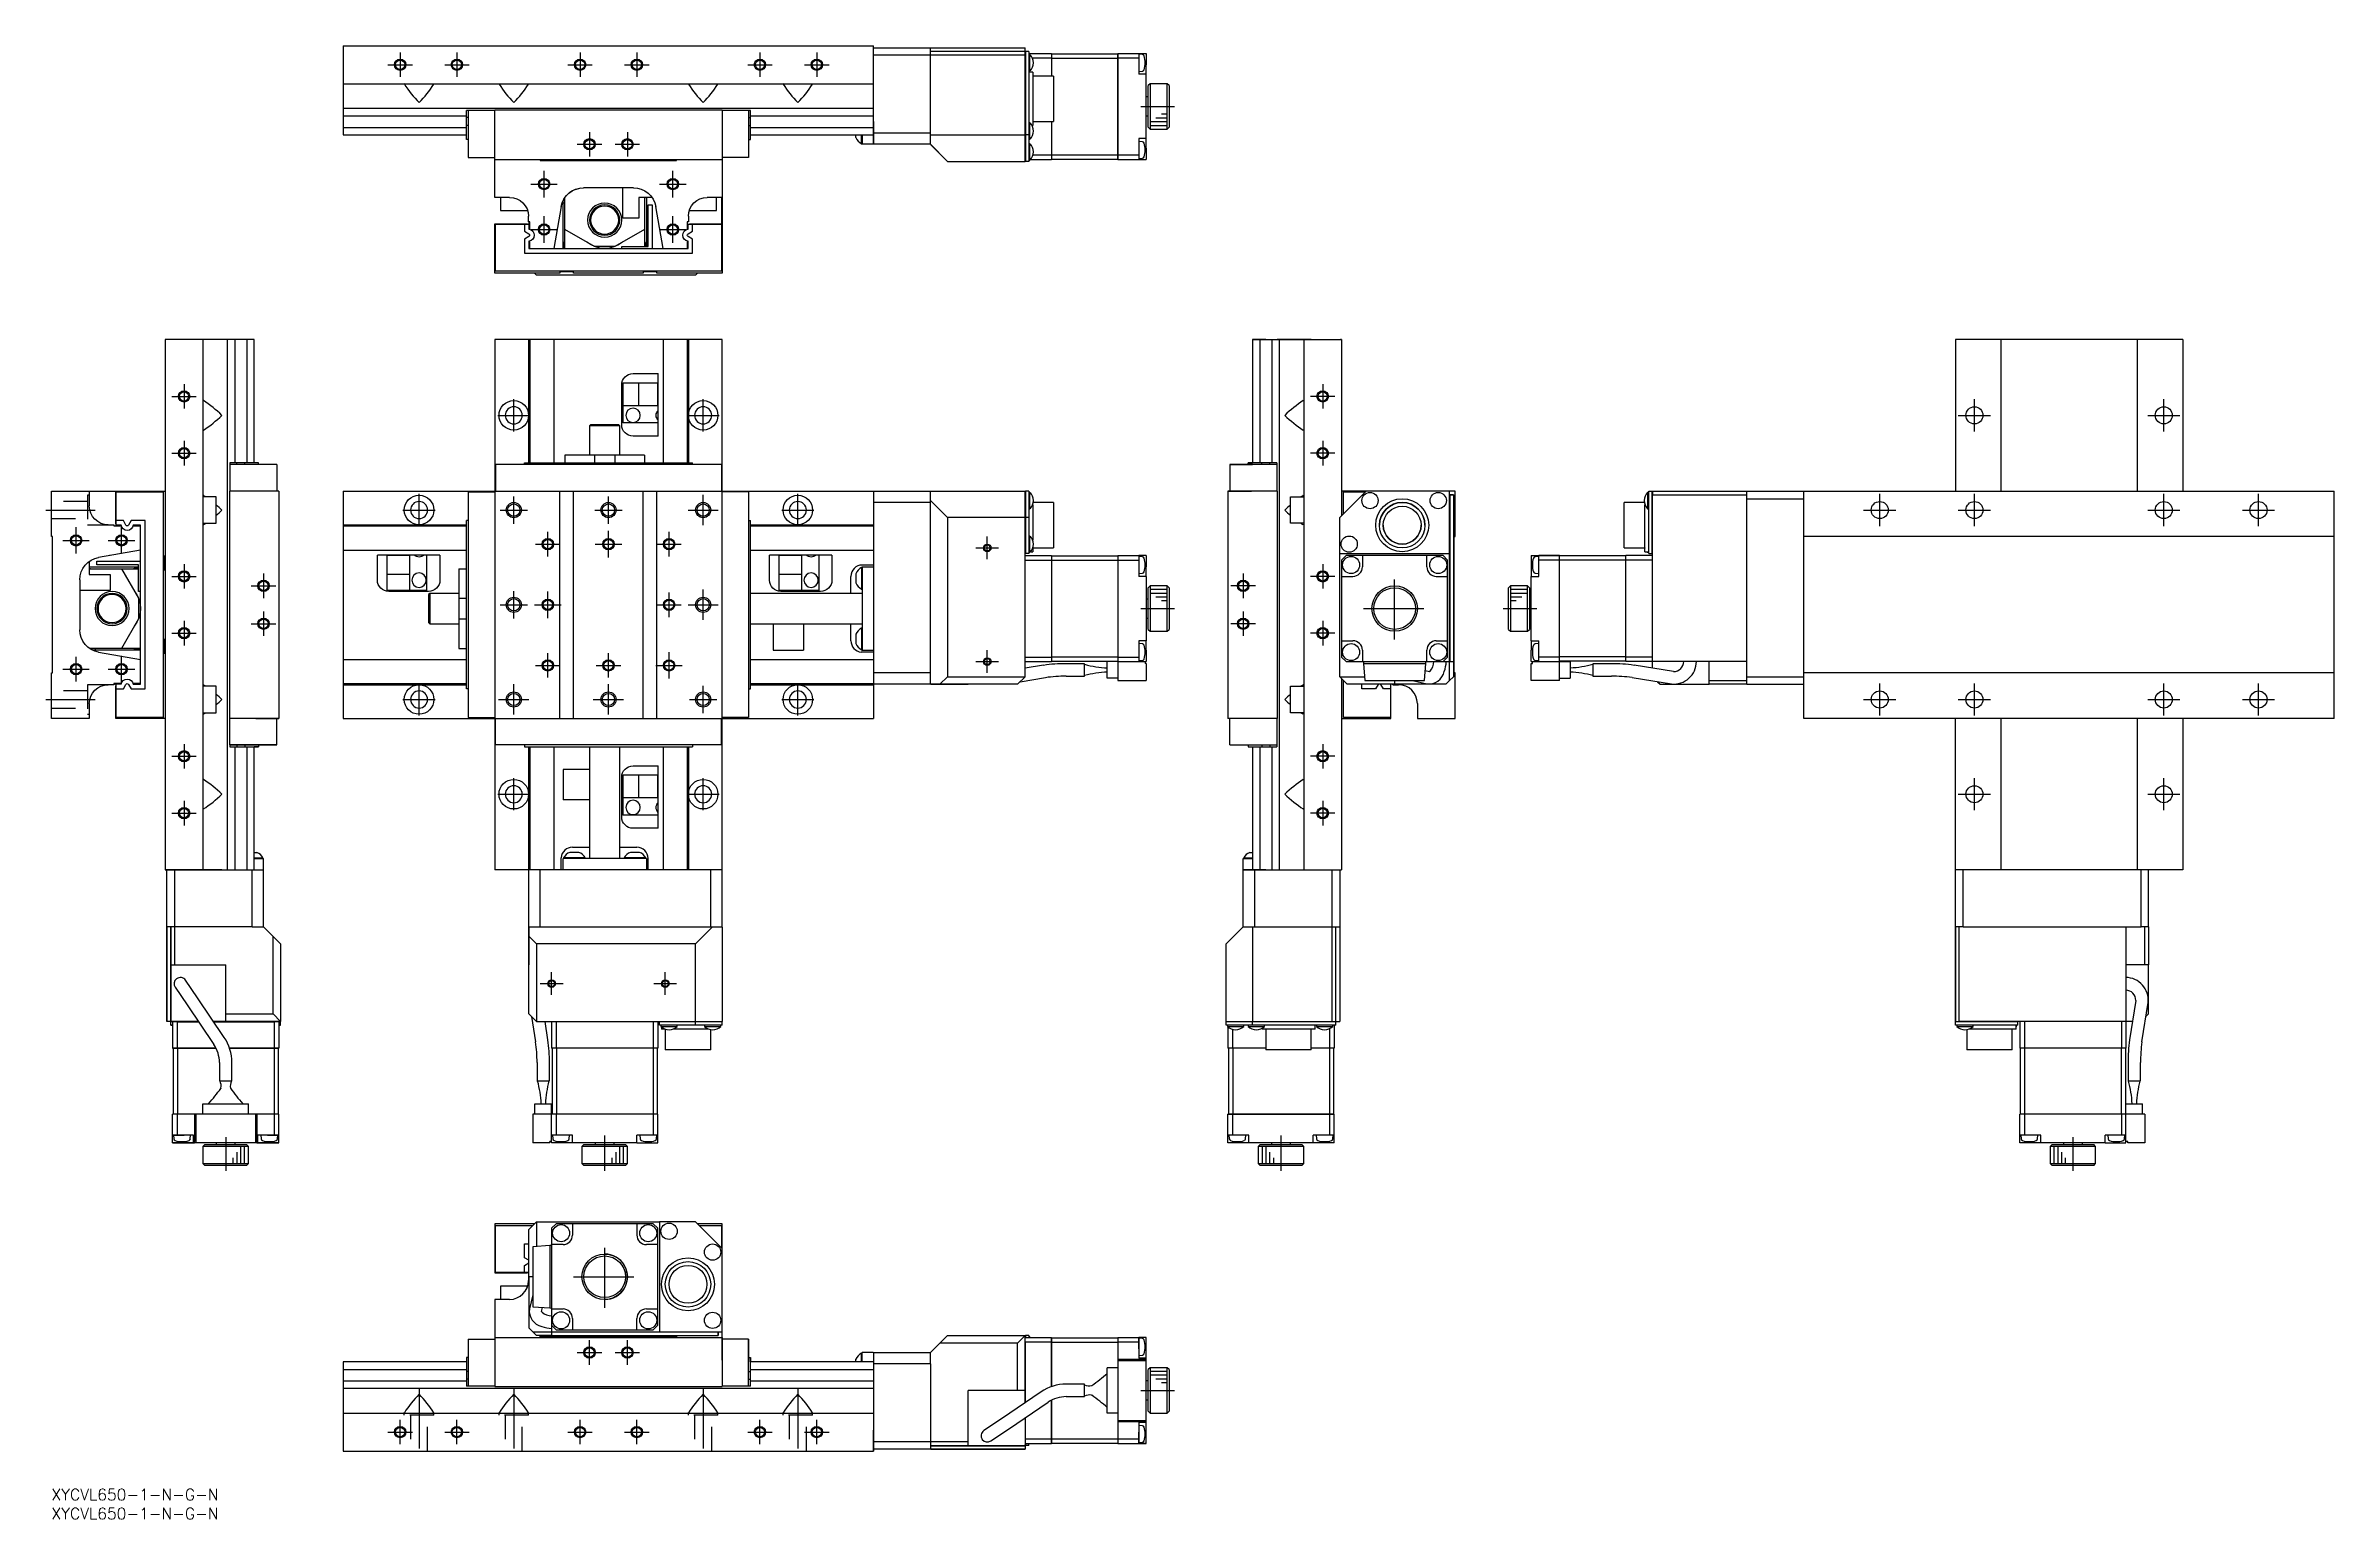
# Model space of a CAD drawing. Extents: x -2 to 603, y -8 to 381.
import ezdxf

# ---------------------------------------------------------------- set-up
doc = ezdxf.new("R2010")
doc.units = 0
doc.header["$LTSCALE"] = 0.5
doc.linetypes.add('CENTER', pattern=[50.8, 31.75, -6.35, 6.35, -6.35])
doc.linetypes.add('DASHED', pattern=[19.05, 12.7, -6.35])
for name, color, linetype in [('MSM_CENTER', 1, 'CENTER'), ('MSM_CONTINUOUS', 7, 'CONTINUOUS'), ('MSM_DASHED', 4, 'DASHED'), ('MSM_NARROW', 5, 'CONTINUOUS'), ('MSM_PART_NUMBER', 7, 'CONTINUOUS')]:
    doc.layers.add(name, color=color, linetype=linetype)
doc.styles.get("Standard").update_dxf_attribs({"font": 'txt.shx', "height": 3, "bigfont": 'bigfont.shx'})

# ---------------------------------------------------------------- blocks, each defined once
blk = doc.blocks.new('*U2')
at = {"layer": 'MSM_PART_NUMBER'}
blk.add_text('XYCVL650-1-N-G-N', height=3, dxfattribs=at).set_placement((0, -3))
blk = doc.blocks.new('*U3')
at = {"layer": 'MSM_PART_NUMBER'}
blk.add_text('XYCVL650-1-N-G-N', height=3, dxfattribs=at).set_placement((0, -8))

msp = doc.modelspace()

# ---------------------------------------------------------------- linework, layer by layer
at = {"layer": 'MSM_CENTER'}
for p, q in [((88.83, 375.91), (95.29, 375.91)), ((92.06, 379.14), (92.06, 372.68)), ((103.83, 375.91), (110.29, 375.91)), ((107.06, 379.14), (107.06, 372.68)), ((136.33, 375.91), (142.79, 375.91)), ((139.56, 379.14), (139.56, 372.68)), ((151.33, 375.91), (157.79, 375.91)), ((154.56, 379.14), (154.56, 372.68)), ((183.83, 375.91), (190.29, 375.91)), ((187.06, 379.14), (187.06, 372.68)), ((198.83, 375.91), (205.29, 375.91)), ((202.06, 379.14), (202.06, 372.68)), ((287.61, 364.91), (296.51, 364.91)), ((142.06, 358.14), (142.06, 351.68)), ((152.06, 358.14), (152.06, 351.68)), ((138.83, 354.91), (145.29, 354.91)), ((148.83, 354.91), (155.29, 354.91)), ((126.56, 344.41), (133.56, 344.41)), ((130.06, 340.91), (130.06, 347.91)), ((160.56, 344.41), (167.56, 344.41)), ((164.06, 340.91), (164.06, 347.91)), ((126.56, 332.41), (133.56, 332.41)), ((130.06, 328.91), (130.06, 335.91)), ((160.56, 332.41), (167.56, 332.41)), ((164.06, 328.91), (164.06, 335.91)), ((35, 291.6), (35, 285.14)), ((335.62, 291.6), (335.62, 285.14)), ((31.77, 288.37), (38.23, 288.37)), ((122.06, 279.12), (122.06, 287.62)), ((172.06, 279.12), (172.06, 287.62)), ((338.85, 288.37), (332.39, 288.37)), ((507.69, 279.12), (507.69, 287.62)), ((557.69, 279.12), (557.69, 287.62)), ((117.81, 283.37), (126.31, 283.37)), ((167.81, 283.37), (176.31, 283.37)), ((503.44, 283.37), (511.94, 283.37)), ((553.44, 283.37), (561.94, 283.37)), ((31.77, 273.37), (38.23, 273.37)), ((35, 276.6), (35, 270.14)), ((338.85, 273.37), (332.39, 273.37)), ((335.62, 276.6), (335.62, 270.14)), ((97.06, 254.12), (97.06, 262.62)), ((122.06, 254.74), (122.06, 261.99)), ((147.06, 254.74), (147.06, 261.99)), ((172.06, 254.37), (172.06, 262.37)), ((197.06, 254.12), (197.06, 262.62)), ((482.69, 254.12), (482.69, 262.62)), ((507.69, 254.12), (507.69, 262.62)), ((557.69, 254.12), (557.69, 262.62)), ((582.69, 254.12), (582.69, 262.62)), ((-1.5, 258.37), (11.5, 258.37)), ((6.5, 246.87), (6.5, 253.87)), ((18.5, 246.87), (18.5, 253.87)), ((92.81, 258.37), (101.31, 258.37)), ((118.44, 258.37), (125.68, 258.37)), ((143.44, 258.37), (150.68, 258.37)), ((168.06, 258.37), (176.06, 258.37)), ((192.81, 258.37), (201.31, 258.37)), ((478.44, 258.37), (486.94, 258.37)), ((503.44, 258.37), (511.94, 258.37)), ((553.44, 258.37), (561.94, 258.37)), ((578.44, 258.37), (586.94, 258.37)), ((3, 250.37), (10, 250.37)), ((15, 250.37), (22, 250.37)), ((127.83, 249.37), (134.29, 249.37)), ((131.06, 246.14), (131.06, 252.6)), ((143.56, 249.37), (150.56, 249.37)), ((147.06, 245.87), (147.06, 252.87)), ((159.83, 249.37), (166.29, 249.37)), ((163.06, 246.14), (163.06, 252.6)), ((244.06, 248.37), (250.06, 248.37)), ((247.06, 245.37), (247.06, 251.37)), ((35, 244.1), (35, 237.64)), ((335.62, 244.1), (335.62, 237.64)), ((31.77, 240.87), (38.23, 240.87)), ((52.77, 238.37), (59.23, 238.37)), ((56, 241.6), (56, 235.14)), ((122.06, 229.74), (122.06, 236.99)), ((131.06, 229.87), (131.06, 236.87)), ((163.06, 230.14), (163.06, 236.6)), ((172.06, 229.37), (172.06, 237.37)), ((317.85, 238.37), (311.39, 238.37)), ((314.62, 241.6), (314.62, 235.14)), ((338.85, 240.87), (332.39, 240.87)), ((354.62, 224.17), (354.62, 240.57)), ((56, 231.6), (56, 225.14)), ((118.44, 233.37), (125.68, 233.37)), ((127.56, 233.37), (134.56, 233.37)), ((159.83, 233.37), (166.29, 233.37)), ((168.06, 233.37), (176.06, 233.37)), ((287.61, 232.37), (296.51, 232.37)), ((314.62, 231.6), (314.62, 225.14)), ((346.42, 232.37), (362.82, 232.37)), ((383.24, 232.37), (392.14, 232.37)), ((31.77, 225.87), (38.23, 225.87)), ((35, 229.1), (35, 222.64)), ((52.77, 228.37), (59.23, 228.37)), ((317.85, 228.37), (311.39, 228.37)), ((338.85, 225.87), (332.39, 225.87)), ((335.62, 229.1), (335.62, 222.64)), ((6.5, 213.14), (6.5, 219.6)), ((18.5, 212.87), (18.5, 219.87)), ((131.06, 214.14), (131.06, 220.6)), ((147.06, 214.14), (147.06, 220.6)), ((163.06, 213.87), (163.06, 220.87)), ((244.06, 218.37), (250.06, 218.37)), ((247.06, 215.37), (247.06, 221.37)), ((3, 216.37), (10, 216.37)), ((15, 216.37), (22, 216.37)), ((97.06, 204.12), (97.06, 212.62)), ((122.06, 204.37), (122.06, 212.37)), ((127.83, 217.37), (134.29, 217.37)), ((143.83, 217.37), (150.29, 217.37)), ((147.06, 204.37), (147.06, 212.37)), ((159.56, 217.37), (166.56, 217.37)), ((172.06, 204.74), (172.06, 211.99)), ((197.06, 204.12), (197.06, 212.62)), ((482.69, 204.12), (482.69, 212.62)), ((507.69, 204.12), (507.69, 212.62)), ((557.69, 204.12), (557.69, 212.62)), ((582.69, 204.12), (582.69, 212.62)), ((-1.5, 208.37), (11.5, 208.37)), ((92.81, 208.37), (101.31, 208.37)), ((118.06, 208.37), (126.06, 208.37)), ((143.06, 208.37), (151.06, 208.37)), ((168.44, 208.37), (175.68, 208.37)), ((192.81, 208.37), (201.31, 208.37)), ((478.44, 208.37), (486.94, 208.37)), ((503.44, 208.37), (511.94, 208.37)), ((553.44, 208.37), (561.94, 208.37)), ((578.44, 208.37), (586.94, 208.37)), ((31.77, 193.37), (38.23, 193.37)), ((35, 196.6), (35, 190.14)), ((338.85, 193.37), (332.39, 193.37)), ((335.62, 196.6), (335.62, 190.14)), ((122.06, 179.12), (122.06, 187.62)), ((172.06, 179.12), (172.06, 187.62)), ((507.69, 179.12), (507.69, 187.62)), ((557.69, 179.12), (557.69, 187.62)), ((35, 181.6), (35, 175.14)), ((117.81, 183.37), (126.31, 183.37)), ((167.81, 183.37), (176.31, 183.37)), ((335.62, 181.6), (335.62, 175.14)), ((503.44, 183.37), (511.94, 183.37)), ((553.44, 183.37), (561.94, 183.37)), ((31.77, 178.37), (38.23, 178.37)), ((338.85, 178.37), (332.39, 178.37)), ((129.06, 133.37), (135.06, 133.37)), ((132.06, 130.37), (132.06, 136.37)), ((159.06, 133.37), (165.06, 133.37)), ((162.06, 130.37), (162.06, 136.37)), ((46, 92.82), (46, 83.92)), ((146.06, 83.92), (146.06, 93.32)), ((324.62, 83.92), (324.62, 93.32)), ((533.69, 92.82), (533.69, 83.92)), ((146.06, 47.8), (146.06, 64.2)), ((137.86, 56), (154.26, 56)), ((142.06, 32.77), (142.06, 39.23)), ((152.06, 32.77), (152.06, 39.23)), ((138.83, 36), (145.29, 36)), ((148.83, 36), (155.29, 36)), ((97.06, 26.5), (97.06, 8)), ((122.06, 26.5), (122.06, 8)), ((172.06, 26.5), (172.06, 8)), ((197.06, 26.5), (197.06, 8)), ((287.61, 26), (296.51, 26)), ((92.06, 11.77), (92.06, 18.23)), ((107.06, 11.77), (107.06, 18.23)), ((139.56, 11.77), (139.56, 18.23)), ((154.56, 11.77), (154.56, 18.23)), ((187.06, 11.77), (187.06, 18.23)), ((202.06, 11.77), (202.06, 18.23)), ((88.83, 15), (95.29, 15)), ((103.83, 15), (110.29, 15)), ((136.33, 15), (142.79, 15)), ((151.33, 15), (157.79, 15)), ((183.83, 15), (190.29, 15)), ((198.83, 15), (205.29, 15))]:
    msp.add_line(p, q, dxfattribs=at)
at = {"layer": 'MSM_CONTINUOUS'}
for p, q in [((77.06, 380.91), (217.06, 380.91)), ((77.06, 380.91), (77.06, 357.41)), ((217.06, 354.91), (217.06, 380.91)), ((217.06, 380.41), (257.06, 380.41)), ((257.06, 378.41), (217.06, 378.41)), ((232.06, 354.91), (232.06, 380.41)), ((257.06, 379.41), (232.06, 379.41)), ((257.06, 379.51), (256.96, 379.41)), ((257.06, 379.51), (257.06, 380.41)), ((257.06, 350.41), (257.06, 379.41)), ((257.16, 379.41), (257.06, 379.31)), ((257.16, 379.41), (257.16, 350.41)), ((258.06, 379.41), (257.16, 379.41)), ((258.06, 379.41), (258.06, 350.41)), ((258.06, 378.91), (264.06, 378.91)), ((258.35, 378.56), (258.06, 378.56)), ((258.35, 374.26), (258.35, 378.56)), ((258.96, 377.71), (264.06, 377.71)), ((264.06, 378.91), (264.06, 372.91)), ((264.06, 378.81), (281.56, 378.81)), ((264.06, 377.67), (281.56, 377.67)), ((281.56, 378.91), (281.56, 350.91)), ((281.56, 350.91), (281.56, 378.91)), ((281.56, 378.91), (289.06, 378.91)), ((281.56, 377.71), (287.06, 377.71)), ((287.06, 378.91), (287.06, 373.41)), ((288.04, 378.58), (287.06, 378.66)), ((289.06, 378.91), (289.06, 375.91)), ((289.06, 353.91), (289.06, 375.91)), ((77.06, 370.91), (217.06, 370.91)), ((93.32, 370.91), (93.16, 370.78)), ((100.8, 370.91), (100.96, 370.78)), ((118.32, 370.91), (118.16, 370.78)), ((125.8, 370.91), (125.96, 370.78)), ((168.32, 370.91), (168.16, 370.78)), ((175.8, 370.91), (175.96, 370.78)), ((193.32, 370.91), (193.16, 370.78)), ((200.8, 370.91), (200.96, 370.78)), ((258.06, 374.26), (258.35, 374.26)), ((259.06, 373.91), (258.06, 373.91)), ((259.06, 373.91), (259.06, 359.91)), ((264.56, 372.91), (259.06, 372.91)), ((264.56, 372.91), (264.56, 360.91)), ((287.06, 374.16), (288.04, 374.25)), ((289.06, 373.41), (287.06, 373.41)), ((290.06, 370.91), (289.56, 370.41)), ((289.56, 359.41), (289.56, 370.41)), ((290.06, 370.91), (290.06, 358.91)), ((294.56, 370.91), (290.06, 370.91)), ((294.56, 358.91), (294.56, 370.91)), ((295.06, 370.41), (294.56, 370.91)), ((295.06, 370.41), (295.06, 359.41)), ((77.06, 364.41), (217.06, 364.41)), ((117.06, 363.81), (109.56, 363.81)), ((109.56, 356.21), (109.56, 363.81)), ((110.06, 363.81), (110.06, 351.41)), ((177.06, 363.91), (117.06, 363.91)), ((117.06, 340.91), (117.06, 363.91)), ((177.06, 363.91), (177.06, 320.91)), ((184.56, 363.81), (177.06, 363.81)), ((184.06, 363.81), (184.06, 351.41)), ((184.56, 356.21), (184.56, 363.81)), ((289.56, 367.41), (289.06, 367.41)), ((77.06, 362.45), (109.56, 362.45)), ((77.06, 359.38), (109.56, 359.38)), ((77.06, 357.41), (109.56, 357.41)), ((110.06, 361.94), (109.56, 361.94)), ((110.06, 359.89), (109.56, 359.89)), ((184.06, 361.94), (184.56, 361.94)), ((184.06, 359.89), (184.56, 359.89)), ((184.56, 362.45), (217.06, 362.45)), ((184.56, 359.38), (217.06, 359.38)), ((184.56, 357.41), (217.06, 357.41)), ((212.41, 356.69), (212.41, 357.41)), ((213.86, 355.06), (213.86, 357.41)), ((214.06, 354.91), (214.06, 357.41)), ((214.06, 357.41), (214.06, 354.91)), ((214.06, 355.06), (214.06, 357.41)), ((217.06, 360.91), (217.06, 354.91)), ((217.06, 357.91), (232.06, 357.91)), ((232.06, 357.41), (257.06, 357.41)), ((257.06, 357.45), (257.16, 357.41)), ((258.06, 357.41), (257.16, 357.41)), ((258.35, 360.56), (258.06, 360.56)), ((258.35, 356.26), (258.35, 360.56)), ((258.86, 359.91), (259.06, 359.91)), ((259.06, 360.91), (264.56, 360.91)), ((264.06, 360.91), (264.06, 350.91)), ((289.06, 362.41), (289.56, 362.41)), ((289.56, 359.41), (290.06, 358.91)), ((290.06, 358.91), (294.56, 358.91)), ((294.56, 358.91), (295.06, 359.41)), ((110.06, 356.21), (109.56, 356.21)), ((110.06, 351.41), (117.06, 351.41)), ((117.06, 350.91), (177.06, 350.91)), ((129.06, 350.91), (129.06, 350.61)), ((129.06, 350.61), (165.06, 350.61)), ((165.06, 350.61), (165.06, 350.91)), ((184.06, 351.41), (177.06, 351.41)), ((184.06, 356.21), (184.56, 356.21)), ((213.86, 355.06), (214.06, 355.06)), ((232.06, 354.91), (214.06, 354.91)), ((232.06, 354.91), (236.56, 350.41)), ((232.06, 354.91), (232.16, 354.81)), ((236.56, 350.41), (232.16, 354.81)), ((257.06, 350.51), (257.16, 350.41)), ((258.06, 356.26), (258.35, 356.26)), ((258.35, 355.06), (258.06, 355.06)), ((258.06, 350.76), (258.35, 350.76)), ((258.35, 350.76), (258.35, 355.06)), ((258.49, 350.91), (264.06, 350.91)), ((259.15, 352.11), (264.06, 352.11)), ((264.06, 352.15), (281.56, 352.15)), ((264.06, 351.01), (281.56, 351.01)), ((281.56, 352.11), (287.06, 352.11)), ((281.56, 350.91), (289.06, 350.91)), ((287.06, 356.41), (287.06, 350.91)), ((289.06, 356.41), (287.06, 356.41)), ((288.04, 355.58), (287.06, 355.66)), ((287.06, 351.16), (288.04, 351.25)), ((289.06, 353.91), (289.06, 350.91)), ((236.56, 350.41), (257.06, 350.41)), ((258.06, 350.41), (257.16, 350.41)), ((120.96, 340.91), (117.06, 340.91)), ((118.56, 340.91), (118.56, 337.41)), ((125.06, 338.77), (125.06, 338.78)), ((134.56, 338.46), (132.61, 327.41)), ((135.06, 327.41), (135.06, 339.86)), ((135.56, 339.41), (135.06, 339.41)), ((135.56, 327.41), (135.56, 340.86)), ((153.65, 343.41), (140.47, 343.41)), ((150.86, 335.41), (150.86, 343.41)), ((158.52, 340.91), (155.06, 340.91)), ((155.06, 340.91), (155.06, 335.41)), ((156.56, 340.86), (156.56, 327.91)), ((157.06, 340.91), (157.06, 327.91)), ((157.56, 338.91), (158.56, 338.91)), ((157.56, 327.91), (157.56, 338.91)), ((158.56, 338.91), (158.56, 327.41)), ((161.51, 327.41), (159.56, 338.46)), ((177.06, 340.91), (173.16, 340.91)), ((175.56, 337.41), (175.56, 340.91)), ((176.96, 333.91), (176.96, 340.91)), ((117.06, 320.91), (117.06, 333.91)), ((117.06, 333.91), (125.66, 333.91)), ((117.26, 321.41), (117.26, 333.81)), ((117.26, 333.81), (126.06, 333.81)), ((118.56, 337.41), (125.56, 337.41)), ((124.86, 333.81), (124.86, 331.94)), ((125.66, 333.91), (125.66, 333.81)), ((125.96, 334.41), (125.96, 335.91)), ((126.26, 334.41), (125.96, 334.41)), ((126.06, 334.41), (126.06, 332.49)), ((126.26, 332.45), (126.26, 334.41)), ((143.35, 327.91), (135.56, 332.41)), ((156.56, 332.41), (148.76, 327.91)), ((155.06, 335.41), (150.86, 335.41)), ((160.06, 335.41), (160.06, 335.62)), ((160.09, 335.41), (160.06, 335.41)), ((167.86, 334.41), (167.86, 332.45)), ((168.16, 334.41), (167.86, 334.41)), ((168.06, 333.81), (176.86, 333.81)), ((168.06, 332.49), (168.06, 333.81)), ((168.16, 335.91), (168.16, 334.41)), ((168.46, 333.81), (168.46, 333.91)), ((168.46, 333.91), (177.06, 333.91)), ((168.56, 337.41), (175.56, 337.41)), ((169.26, 331.94), (169.26, 333.81)), ((176.86, 333.81), (176.86, 321.41)), ((124.86, 331.94), (126.05, 331.25)), ((126.05, 330.58), (124.86, 329.89)), ((124.86, 329.89), (124.86, 326.21)), ((126.06, 329.34), (126.06, 327.41)), ((126.26, 327.71), (126.06, 327.91)), ((126.06, 327.41), (168.06, 327.41)), ((126.26, 327.41), (126.26, 329.38)), ((148.76, 327.91), (143.35, 327.91)), ((150.56, 327.91), (157.56, 327.91)), ((150.56, 327.41), (150.56, 327.91)), ((167.86, 329.38), (167.86, 327.41)), ((168.06, 331.25), (169.26, 331.94)), ((169.26, 329.89), (168.06, 330.58)), ((168.06, 327.41), (168.06, 329.34)), ((169.26, 326.21), (169.26, 329.89)), ((134.26, 320.91), (117.06, 320.91)), ((176.86, 321.41), (117.26, 321.41)), ((124.86, 326.21), (169.26, 326.21)), ((128.06, 320.41), (127.56, 320.91)), ((127.56, 320.91), (128.06, 320.41)), ((170.06, 320.41), (128.06, 320.41)), ((137.86, 321.26), (134.26, 321.26)), ((134.26, 321.26), (134.26, 320.91)), ((137.86, 320.91), (137.86, 321.26)), ((156.26, 320.91), (137.86, 320.91)), ((159.86, 321.26), (156.26, 321.26)), ((156.26, 321.26), (156.26, 320.91)), ((159.86, 320.91), (159.86, 321.26)), ((177.06, 320.91), (159.86, 320.91)), ((170.56, 320.91), (170.06, 320.41)), ((30, 303.37), (30, 163.37)), ((45, 303.37), (30, 303.37)), ((40, 303.37), (40, 163.37)), ((53.5, 303.37), (45, 303.37)), ((46.5, 163.37), (46.5, 303.37)), ((48.46, 270.87), (48.46, 303.37)), ((51.54, 303.37), (51.54, 270.87)), ((53.5, 270.87), (53.5, 303.37)), ((117.06, 303.37), (117.06, 163.37)), ((177.06, 303.37), (117.06, 303.37)), ((125.96, 303.37), (125.96, 270.87)), ((126.26, 303.37), (126.26, 270.87)), ((132.61, 303.37), (132.61, 270.87)), ((161.51, 303.37), (161.51, 270.87)), ((167.86, 303.37), (167.86, 270.87)), ((168.16, 303.37), (168.16, 270.87)), ((177.06, 148.37), (177.06, 303.37)), ((317.12, 303.37), (340.62, 303.37)), ((317.12, 303.37), (320.62, 303.37)), ((320.62, 303.37), (317.12, 303.37)), ((320.62, 303.37), (317.12, 303.37)), ((317.12, 303.37), (317.12, 270.87)), ((319.09, 270.87), (319.09, 303.37)), ((322.16, 303.37), (322.16, 270.87)), ((323.62, 303.37), (332.62, 303.37)), ((324.12, 303.37), (323.62, 303.37)), ((332.62, 303.37), (323.62, 303.37)), ((324.12, 303.37), (324.12, 163.37)), ((325.62, 303.37), (330.62, 303.37)), ((330.62, 303.37), (332.62, 303.37)), ((330.62, 303.37), (330.62, 163.37)), ((335.62, 303.37), (340.62, 303.37)), ((340.62, 303.37), (340.32, 303.37)), ((340.32, 303.37), (340.62, 303.37)), ((340.62, 303.37), (340.62, 256.87)), ((502.69, 303.37), (502.69, 263.37)), ((562.69, 303.37), (502.69, 303.37)), ((514.69, 303.37), (514.69, 263.37)), ((550.69, 303.37), (550.69, 263.37)), ((562.69, 303.37), (562.69, 263.37)), ((150.56, 280.87), (150.56, 291.37)), ((160.18, 291.87), (150.86, 291.87)), ((150.86, 291.87), (150.86, 281.37)), ((153.56, 294.37), (160.18, 294.37)), ((155.06, 285.87), (155.06, 291.87)), ((160.06, 285.87), (160.06, 291.87)), ((160.18, 277.87), (160.18, 294.37)), ((40, 287.11), (40.13, 287.27)), ((160.18, 285.87), (150.86, 285.87)), ((330.62, 287.11), (330.49, 287.27)), ((40, 279.62), (40.13, 279.47)), ((142.36, 280.87), (142.06, 280.57)), ((150.06, 280.57), (142.06, 280.57)), ((142.06, 280.57), (142.06, 272.87)), ((149.76, 280.87), (142.36, 280.87)), ((150.06, 280.57), (149.76, 280.87)), ((150.06, 272.87), (150.06, 280.57)), ((160.18, 281.37), (150.86, 281.37)), ((330.62, 279.62), (330.49, 279.47)), ((135.56, 272.87), (135.56, 270.87)), ((156.56, 272.87), (135.56, 272.87)), ((143.35, 272.87), (143.35, 270.87)), ((148.76, 272.87), (148.76, 270.87)), ((160.18, 277.87), (153.56, 277.87)), ((156.56, 272.87), (156.56, 270.87)), ((47.1, 270.87), (47.1, 263.37)), ((54.7, 270.87), (47.1, 270.87)), ((59.5, 270.37), (47.1, 270.37)), ((48.98, 270.37), (48.98, 270.87)), ((51.02, 270.37), (51.02, 270.87)), ((54.7, 270.37), (54.7, 270.87)), ((59.5, 270.37), (59.5, 263.37)), ((117.26, 270.37), (117.26, 263.37)), ((176.86, 270.37), (117.26, 270.37)), ((124.86, 270.87), (169.26, 270.87)), ((124.86, 270.37), (124.86, 270.87)), ((169.26, 270.37), (169.26, 270.87)), ((176.86, 270.37), (176.86, 263.37)), ((311.12, 270.37), (311.12, 263.37)), ((323.52, 270.37), (311.12, 270.37)), ((311.12, 270.37), (317.12, 270.37)), ((323.52, 270.87), (315.92, 270.87)), ((315.92, 270.87), (317.12, 270.87)), ((315.92, 270.37), (315.92, 270.87)), ((319.6, 270.37), (319.6, 270.87)), ((321.65, 270.37), (321.65, 270.87)), ((323.52, 270.87), (323.52, 263.37)), ((0, 251.37), (0, 263.37)), ((0, 263.37), (30, 263.37)), ((10, 263.37), (10, 259.47)), ((17, 254.77), (17, 263.37)), ((17.1, 254.37), (17.1, 263.17)), ((17.1, 263.17), (29.5, 263.17)), ((29.5, 263.17), (29.5, 203.57)), ((40, 262.11), (40.13, 262.27)), ((43.5, 261.87), (40, 261.87)), ((43.5, 254.87), (43.5, 261.87)), ((47, 263.37), (47, 203.37)), ((60, 263.37), (47, 263.37)), ((60, 263.37), (60, 203.37)), ((77.06, 263.37), (77.06, 203.37)), ((77.06, 263.37), (232.06, 263.37)), ((110.06, 263.17), (117.06, 263.17)), ((110.06, 263.17), (110.06, 203.57)), ((134.26, 203.37), (134.26, 263.37)), ((137.86, 203.37), (137.86, 263.37)), ((156.26, 203.37), (156.26, 263.37)), ((159.86, 203.37), (159.86, 263.37)), ((184.06, 263.17), (177.06, 263.17)), ((184.06, 263.17), (184.06, 203.57)), ((217.06, 263.37), (217.06, 203.37)), ((232.06, 260.37), (217.06, 260.37)), ((232.06, 260.87), (232.06, 263.37)), ((232.16, 263.37), (232.06, 263.27)), ((232.06, 260.87), (236.56, 256.37)), ((232.06, 232.36), (232.06, 260.87)), ((232.06, 232.36), (232.06, 260.37)), ((232.16, 263.37), (257.06, 263.37)), ((257.06, 263.27), (257.16, 263.37)), ((257.06, 256.37), (257.06, 263.37)), ((257.16, 263.37), (257.16, 246.87)), ((258.06, 263.37), (257.16, 263.37)), ((258.06, 263.37), (258.06, 246.87)), ((258.35, 263.02), (258.06, 263.02)), ((258.35, 258.72), (258.35, 263.02)), ((264.56, 260.37), (259.22, 260.37)), ((264.56, 260.37), (264.56, 248.37)), ((323.62, 263.37), (310.62, 263.37)), ((310.97, 263.37), (310.62, 263.37)), ((310.62, 263.37), (310.97, 263.37)), ((310.62, 263.37), (316.82, 263.37)), ((310.62, 263.37), (310.62, 203.37)), ((323.62, 263.37), (323.62, 203.37)), ((327.12, 261.87), (330.62, 261.87)), ((327.12, 254.87), (327.12, 261.87)), ((330.62, 262.11), (330.49, 262.27)), ((347.12, 263.37), (340.12, 256.37)), ((347.12, 263.37), (340.62, 263.37)), ((343.12, 263.37), (340.62, 263.37)), ((341.12, 263.17), (346.92, 263.17)), ((341.12, 257.37), (341.12, 263.17)), ((347.12, 263.37), (346.12, 263.37)), ((369.12, 263.37), (347.12, 263.37)), ((369.12, 213.37), (369.12, 263.37)), ((370.62, 263.37), (369.12, 263.37)), ((370.62, 263.37), (369.12, 263.37)), ((370.12, 262.37), (369.12, 262.37)), ((369.12, 262.37), (370.12, 262.37)), ((369.22, 262.37), (369.22, 218.37)), ((370.12, 262.37), (370.12, 214.37)), ((370.62, 251.37), (370.62, 263.37)), ((415.19, 248.37), (415.19, 260.37)), ((420.53, 260.37), (415.19, 260.37)), ((421.39, 263.02), (421.39, 258.72)), ((421.69, 263.02), (421.39, 263.02)), ((421.69, 263.37), (422.59, 263.37)), ((421.69, 246.87), (421.69, 263.37)), ((422.69, 263.27), (422.59, 263.37)), ((422.59, 246.87), (422.59, 263.37)), ((422.69, 263.37), (422.69, 262.37)), ((422.69, 263.37), (447.59, 263.37)), ((422.69, 262.37), (422.79, 262.37)), ((422.69, 262.37), (447.59, 262.37)), ((422.69, 218.37), (422.69, 262.37)), ((422.79, 262.37), (447.59, 262.37)), ((447.59, 212.37), (447.59, 263.37)), ((447.59, 263.37), (602.69, 263.37)), ((447.59, 261.37), (462.69, 261.37)), ((462.69, 203.37), (462.69, 263.37)), ((602.69, 203.37), (602.69, 263.37)), ((15, 254.47), (16.5, 254.47)), ((16.5, 254.47), (16.5, 254.17)), ((16.5, 254.17), (18.46, 254.17)), ((17.1, 254.77), (17, 254.77)), ((18.98, 255.57), (17.1, 255.57)), ((18.42, 254.37), (17.1, 254.37)), ((19.66, 254.37), (18.98, 255.57)), ((21.02, 255.57), (20.34, 254.37)), ((24.7, 255.57), (21.02, 255.57)), ((21.54, 254.17), (23.5, 254.17)), ((23.5, 254.37), (21.58, 254.37)), ((23.5, 212.37), (23.5, 254.37)), ((24.7, 211.17), (24.7, 255.57)), ((40, 254.87), (43.5, 254.87)), ((40, 254.62), (40.13, 254.47)), ((77.06, 254.47), (109.56, 254.47)), ((77.06, 254.17), (109.56, 254.17)), ((109.56, 211.17), (109.56, 255.57)), ((110.06, 255.57), (109.56, 255.57)), ((184.06, 255.57), (184.56, 255.57)), ((184.56, 211.17), (184.56, 255.57)), ((184.56, 254.47), (217.06, 254.47)), ((184.56, 254.17), (217.06, 254.17)), ((236.56, 256.37), (236.56, 214.37)), ((257.06, 256.37), (236.56, 256.37)), ((257.06, 214.37), (257.06, 256.37)), ((257.06, 256.32), (257.16, 256.37)), ((258.06, 256.37), (257.16, 256.37)), ((258.06, 258.72), (258.35, 258.72)), ((259.06, 259.79), (259.06, 250.44)), ((330.62, 254.87), (327.12, 254.87)), ((330.62, 254.62), (330.49, 254.47)), ((340.12, 214.37), (340.12, 256.37)), ((420.69, 247.37), (420.69, 259.79)), ((421.39, 258.72), (421.69, 258.72)), ((0.3, 251.37), (0, 251.37)), ((0.3, 215.37), (0.3, 251.37)), ((23.5, 247.81), (12.46, 245.87)), ((77.06, 247.81), (109.56, 247.81)), ((184.56, 247.81), (217.06, 247.81)), ((258.35, 251.52), (258.06, 251.52)), ((258.35, 247.22), (258.35, 251.52)), ((259.06, 248.29), (259.06, 247.37)), ((259.09, 248.37), (264.56, 248.37)), ((370.32, 251.37), (370.62, 251.37)), ((370.32, 215.37), (370.32, 251.37)), ((415.19, 248.37), (420.69, 248.37)), ((602.69, 251.37), (462.69, 251.37)), ((10, 244.83), (10, 241.37)), ((10, 243.37), (23, 243.37)), ((10.05, 242.87), (23, 242.87)), ((12, 244.87), (23.5, 244.87)), ((12, 243.87), (12, 244.87)), ((23, 243.87), (12, 243.87)), ((15.5, 246.37), (15.29, 246.37)), ((15.5, 246.4), (15.5, 246.37)), ((18.5, 242.87), (23, 235.07)), ((23, 236.87), (23, 243.87)), ((29.65, 246.17), (29.65, 242.57)), ((30, 246.17), (29.65, 246.17)), ((29.65, 242.57), (30, 242.57)), ((102.56, 246.49), (86.06, 246.49)), ((86.06, 239.87), (86.06, 246.49)), ((88.56, 246.49), (88.56, 237.17)), ((94.56, 246.37), (88.56, 246.37)), ((94.56, 246.49), (94.56, 237.17)), ((99.06, 246.49), (99.06, 237.17)), ((102.56, 246.49), (102.56, 239.87)), ((107.56, 242.87), (107.56, 221.87)), ((107.56, 242.87), (109.56, 242.87)), ((206.06, 246.49), (189.56, 246.49)), ((189.56, 239.87), (189.56, 246.49)), ((192.06, 246.49), (192.06, 237.17)), ((198.06, 246.37), (192.06, 246.37)), ((198.06, 246.49), (198.06, 237.17)), ((202.56, 246.49), (202.56, 237.17)), ((206.06, 246.49), (206.06, 239.87)), ((213.86, 243.23), (213.86, 237.51)), ((214.06, 243.23), (213.86, 243.23)), ((217.06, 243.86), (214.06, 243.86)), ((214.06, 243.37), (214.06, 221.37)), ((214.06, 243.37), (217.06, 243.37)), ((257.16, 246.87), (257.06, 246.97)), ((257.06, 246.37), (264.06, 246.37)), ((257.06, 245.17), (264.06, 245.17)), ((258.06, 246.87), (257.16, 246.87)), ((258.06, 247.22), (258.35, 247.22)), ((258.49, 247.37), (259.06, 247.37)), ((264.06, 246.37), (264.06, 245.17)), ((264.06, 246.27), (281.56, 246.27)), ((264.06, 245.17), (264.06, 219.57)), ((264.06, 245.12), (281.56, 245.12)), ((281.56, 246.37), (287.06, 246.37)), ((281.56, 246.37), (281.56, 245.17)), ((281.56, 245.17), (287.06, 245.17)), ((281.56, 245.17), (281.56, 219.57)), ((287.06, 246.37), (287.06, 245.17)), ((289.06, 246.37), (287.06, 246.37)), ((288.04, 246.03), (287.06, 246.12)), ((287.06, 245.17), (287.06, 240.87)), ((287.06, 241.62), (288.04, 241.7)), ((289.06, 246.37), (289.06, 243.37)), ((289.06, 240.87), (289.06, 243.37)), ((340.12, 246.87), (369.12, 246.87)), ((341.82, 246.37), (340.62, 245.17)), ((341.82, 246.37), (340.62, 245.17)), ((340.62, 245.17), (340.62, 219.57)), ((367.42, 246.37), (341.82, 246.37)), ((346.12, 246.37), (341.82, 246.37)), ((363.12, 246.37), (346.12, 246.37)), ((346.12, 246.37), (346.12, 243.37)), ((363.12, 243.37), (363.12, 246.37)), ((368.62, 245.17), (367.42, 246.37)), ((368.62, 219.57), (368.62, 245.17)), ((390.69, 246.37), (398.19, 246.37)), ((390.69, 246.37), (390.69, 240.87)), ((392.69, 246.12), (391.7, 246.03)), ((391.7, 241.7), (392.69, 241.62)), ((392.69, 240.87), (392.69, 246.37)), ((398.19, 246.37), (392.69, 246.37)), ((398.19, 245.17), (392.69, 245.17)), ((398.19, 245.17), (398.19, 246.37)), ((415.69, 246.27), (398.19, 246.27)), ((415.69, 246.27), (398.19, 246.27)), ((398.19, 219.57), (398.19, 245.17)), ((415.69, 245.12), (398.19, 245.12)), ((415.69, 245.17), (415.69, 246.37)), ((422.69, 246.37), (415.69, 246.37)), ((422.69, 246.37), (415.69, 246.37)), ((422.69, 245.17), (415.69, 245.17)), ((415.69, 219.57), (415.69, 245.17)), ((420.69, 247.37), (421.69, 247.37)), ((421.39, 247.37), (421.39, 247.22)), ((421.39, 247.22), (421.69, 247.22)), ((421.69, 246.87), (422.59, 246.87)), ((422.59, 246.87), (422.69, 246.97)), ((7.5, 239.96), (7.5, 226.77)), ((15.5, 237.17), (7.5, 237.17)), ((10, 241.37), (15.5, 241.37)), ((15.5, 241.37), (15.5, 237.17)), ((23.5, 236.87), (23, 236.87)), ((94.56, 241.37), (88.56, 241.37)), ((99.06, 237.17), (88.56, 237.17)), ((99.56, 236.87), (89.06, 236.87)), ((99.86, 236.37), (99.56, 236.07)), ((99.56, 236.07), (99.56, 228.67)), ((99.86, 236.37), (99.86, 228.37)), ((107.56, 236.37), (99.86, 236.37)), ((214.06, 236.37), (184.56, 236.37)), ((198.06, 241.37), (192.06, 241.37)), ((202.56, 237.17), (192.06, 237.17)), ((203.06, 236.87), (192.56, 236.87)), ((211.06, 236.37), (211.06, 240.86)), ((212.41, 241.58), (212.41, 239.16)), ((213.86, 237.51), (214.06, 237.51)), ((289.06, 240.87), (287.06, 240.87)), ((289.06, 240.87), (289.06, 223.87)), ((290.06, 238.37), (289.56, 237.87)), ((289.56, 226.87), (289.56, 237.87)), ((290.06, 238.37), (290.06, 226.37)), ((294.56, 238.37), (290.06, 238.37)), ((294.56, 226.37), (294.56, 238.37)), ((295.06, 237.87), (294.56, 238.37)), ((295.06, 237.87), (295.06, 226.87)), ((340.62, 240.87), (343.62, 240.87)), ((365.62, 240.87), (368.62, 240.87)), ((385.19, 238.37), (384.69, 237.87)), ((384.69, 226.87), (384.69, 237.87)), ((385.19, 238.37), (385.19, 226.37)), ((389.69, 238.37), (385.19, 238.37)), ((389.69, 226.37), (389.69, 238.37)), ((390.19, 237.87), (389.69, 238.37)), ((390.19, 237.87), (390.19, 226.87)), ((390.69, 240.87), (392.69, 240.87)), ((390.69, 223.87), (390.69, 240.87)), ((23, 229.66), (18.5, 221.87)), ((23, 235.07), (23, 229.66)), ((107.56, 235.07), (109.56, 235.07)), ((107.56, 229.66), (109.56, 229.66)), ((232.06, 212.47), (232.06, 232.36)), ((232.06, 215.37), (232.06, 232.36)), ((289.56, 234.87), (289.06, 234.87)), ((289.06, 229.87), (289.56, 229.87)), ((390.69, 234.87), (390.19, 234.87)), ((390.19, 229.87), (390.69, 229.87)), ((30, 224.17), (29.65, 224.17)), ((29.65, 224.17), (29.65, 220.57)), ((99.56, 228.67), (99.86, 228.37)), ((99.86, 228.37), (107.56, 228.37)), ((184.56, 228.37), (214.06, 228.37)), ((190.56, 228.37), (190.56, 221.37)), ((198.56, 228.37), (198.56, 221.37)), ((211.06, 223.86), (211.06, 228.37)), ((212.41, 225.58), (212.41, 223.16)), ((213.86, 227.23), (213.86, 221.51)), ((214.06, 227.23), (213.86, 227.23)), ((289.06, 223.87), (287.06, 223.87)), ((287.06, 223.87), (287.06, 219.57)), ((289.06, 221.37), (289.06, 223.87)), ((289.56, 226.87), (290.06, 226.37)), ((290.06, 226.37), (294.56, 226.37)), ((294.56, 226.37), (295.06, 226.87)), ((340.62, 223.87), (343.62, 223.87)), ((365.62, 223.87), (368.62, 223.87)), ((384.69, 226.87), (385.19, 226.37)), ((385.19, 226.37), (389.69, 226.37)), ((389.69, 226.37), (390.19, 226.87)), ((390.69, 223.87), (392.69, 223.87)), ((390.69, 223.87), (390.69, 221.37)), ((392.69, 219.57), (392.69, 223.87)), ((23.5, 221.87), (10.05, 221.87)), ((23.5, 221.37), (11.05, 221.37)), ((11.5, 221.87), (11.5, 221.37)), ((12.46, 220.87), (23.5, 218.92)), ((29.65, 220.57), (30, 220.57)), ((77.06, 218.92), (109.56, 218.92)), ((107.56, 221.87), (109.56, 221.87)), ((184.56, 218.92), (217.06, 218.92)), ((190.56, 221.37), (198.56, 221.37)), ((213.86, 221.51), (214.06, 221.51)), ((214.06, 221.37), (217.06, 221.37)), ((217.06, 220.86), (214.06, 220.86)), ((257.06, 219.57), (264.06, 219.57)), ((257.06, 218.47), (257.16, 218.37)), ((257.16, 218.37), (264.06, 218.37)), ((257.16, 218.37), (264.06, 218.37)), ((264.06, 219.61), (281.56, 219.61)), ((264.06, 219.57), (264.06, 218.37)), ((264.06, 218.47), (281.56, 218.47)), ((264.06, 218.47), (281.56, 218.47)), ((272.76, 217.82), (267.9, 217.82)), ((272.76, 214.52), (272.76, 217.82)), ((278.76, 213.97), (278.76, 218.37)), ((281.56, 218.37), (278.76, 218.37)), ((281.56, 219.57), (287.06, 219.57)), ((281.56, 219.57), (281.56, 213.37)), ((281.56, 218.37), (287.06, 218.37)), ((281.56, 218.37), (289.06, 218.37)), ((288.04, 223.03), (287.06, 223.12)), ((287.06, 219.57), (287.06, 218.37)), ((287.06, 218.62), (288.04, 218.7)), ((288.76, 218.37), (288.76, 217.87)), ((289.06, 217.87), (288.76, 217.87)), ((289.06, 221.37), (289.06, 218.37)), ((289.06, 217.87), (289.06, 213.37)), ((340.62, 219.57), (341.82, 218.37)), ((341.82, 218.37), (367.42, 218.37)), ((346.12, 221.37), (346.12, 218.37)), ((346.37, 218.37), (346.41, 217.87)), ((346.41, 217.87), (346.72, 213.37)), ((346.41, 217.87), (362.84, 217.87)), ((362.52, 213.37), (362.84, 217.87)), ((362.84, 217.87), (362.87, 218.37)), ((363.12, 218.37), (363.12, 221.37)), ((367.42, 218.37), (368.62, 219.57)), ((367.42, 218.37), (369.12, 218.37)), ((369.22, 218.37), (369.12, 218.47)), ((369.22, 218.37), (370.12, 218.37)), ((390.69, 218.37), (390.69, 221.37)), ((390.69, 218.37), (398.19, 218.37)), ((390.69, 213.37), (390.69, 217.87)), ((390.69, 217.87), (390.99, 217.87)), ((390.99, 217.87), (390.99, 218.37)), ((392.69, 223.12), (391.7, 223.03)), ((391.7, 218.7), (392.69, 218.62)), ((398.19, 219.57), (392.69, 219.57)), ((392.69, 218.37), (392.69, 219.57)), ((415.69, 219.61), (398.19, 219.61)), ((398.19, 213.37), (398.19, 219.57)), ((415.69, 218.47), (398.19, 218.47)), ((398.19, 218.37), (400.99, 218.37)), ((400.99, 218.37), (400.99, 213.97)), ((406.99, 217.82), (406.99, 214.52)), ((411.85, 217.82), (406.99, 217.82)), ((422.69, 219.57), (415.69, 219.57)), ((415.69, 218.37), (415.69, 219.57)), ((422.59, 218.37), (415.69, 218.37)), ((422.59, 218.37), (422.69, 218.47)), ((447.59, 218.37), (422.69, 218.37)), ((422.69, 216.62), (422.69, 218.37)), ((437.69, 212.37), (437.69, 218.37)), ((0, 203.37), (0, 215.37)), ((0, 215.37), (0.3, 215.37)), ((16.5, 212.27), (15, 212.27)), ((18.46, 212.57), (16.5, 212.57)), ((16.5, 212.57), (16.5, 212.27)), ((18.42, 212.37), (16.5, 212.37)), ((17, 203.37), (17, 211.97)), ((17, 211.97), (17.1, 211.97)), ((17.1, 203.57), (17.1, 212.37)), ((18.98, 211.17), (19.66, 212.36)), ((20.34, 212.36), (21.02, 211.17)), ((23.5, 212.57), (21.54, 212.57)), ((21.58, 212.37), (23.5, 212.37)), ((23.2, 212.57), (23, 212.37)), ((40, 212.11), (40.13, 212.27)), ((43.5, 211.87), (40, 211.87)), ((43.5, 204.87), (43.5, 211.87)), ((77.06, 212.57), (109.56, 212.57)), ((77.06, 212.27), (109.56, 212.27)), ((184.56, 212.57), (217.06, 212.57)), ((184.56, 212.27), (217.06, 212.27)), ((232.06, 215.37), (217.06, 215.37)), ((232.06, 212.37), (217.06, 212.37)), ((232.06, 212.47), (232.16, 212.37)), ((234.56, 212.37), (232.16, 212.37)), ((232.16, 212.37), (242.06, 212.37)), ((236.56, 214.37), (234.56, 212.37)), ((255.06, 212.37), (234.56, 212.37)), ((236.56, 214.37), (257.06, 214.37)), ((255.06, 212.37), (242.06, 212.37)), ((255.06, 212.37), (257.06, 214.37)), ((255.77, 213.07), (262.44, 214.13)), ((261.93, 217.39), (257.06, 216.62)), ((267.9, 214.52), (272.76, 214.52)), ((281.56, 213.97), (278.76, 213.97)), ((281.56, 213.37), (289.06, 213.37)), ((281.56, 213.37), (289.06, 213.37)), ((327.12, 204.87), (327.12, 211.87)), ((327.12, 211.87), (330.62, 211.87)), ((330.62, 212.11), (330.49, 212.27)), ((340.12, 214.37), (346.65, 214.37)), ((342.12, 212.37), (340.12, 214.37)), ((340.62, 213.87), (340.62, 163.37)), ((341.12, 203.57), (341.12, 213.37)), ((368.12, 212.37), (342.12, 212.37)), ((345.92, 211.17), (345.92, 212.37)), ((346.72, 213.37), (362.52, 213.37)), ((350.29, 212.36), (349.6, 211.17)), ((351.65, 211.17), (350.96, 212.36)), ((353.52, 212.37), (353.52, 203.57)), ((353.62, 211.97), (353.52, 211.97)), ((353.62, 211.97), (353.52, 211.97)), ((353.62, 203.37), (353.62, 211.97)), ((354.12, 212.27), (354.12, 212.37)), ((354.12, 212.27), (355.62, 212.27)), ((354.62, 213.37), (354.62, 212.37)), ((359.36, 213.37), (363.08, 212.5)), ((363.83, 215.71), (362.7, 215.97)), ((363.89, 215.76), (363.81, 215.71)), ((363.99, 215.84), (363.89, 215.76)), ((368.12, 212.37), (369.12, 213.37)), ((369.12, 213.37), (370.12, 214.37)), ((370.62, 215.37), (370.32, 215.37)), ((370.62, 215.37), (370.32, 215.37)), ((370.62, 203.37), (370.62, 215.37)), ((398.19, 213.37), (390.69, 213.37)), ((398.19, 213.97), (400.99, 213.97)), ((406.99, 214.52), (411.85, 214.52)), ((417.3, 214.13), (427.75, 212.48)), ((428.27, 215.74), (417.82, 217.39)), ((423.98, 213.07), (424.69, 212.37)), ((424.69, 212.37), (437.69, 212.37)), ((437.69, 213.37), (447.59, 213.37)), ((447.59, 212.37), (437.69, 212.37)), ((447.59, 214.37), (462.69, 214.37)), ((447.59, 212.37), (462.69, 212.37)), ((602.69, 215.37), (462.69, 215.37)), ((10, 207.27), (10, 203.37)), ((12.14, 211.37), (12.14, 211.37)), ((17.1, 211.17), (18.98, 211.17)), ((21.02, 211.17), (24.7, 211.17)), ((110.06, 211.17), (109.56, 211.17)), ((184.06, 211.17), (184.56, 211.17)), ((349.6, 211.17), (345.92, 211.17)), ((353.52, 211.17), (351.65, 211.17)), ((360.62, 207.27), (360.62, 203.37)), ((10, 203.37), (0, 203.37)), ((30, 203.37), (17, 203.37)), ((29.5, 203.57), (17.1, 203.57)), ((40, 204.87), (43.5, 204.87)), ((40, 204.62), (40.13, 204.47)), ((60, 203.37), (47, 203.37)), ((47, 203.37), (47.1, 203.37)), ((47.1, 196.37), (47.1, 203.37)), ((54, 203.37), (60, 203.37)), ((59.5, 196.37), (59.5, 203.37)), ((60, 203.37), (59.65, 203.37)), ((59.65, 203.37), (60, 203.37)), ((77.06, 203.37), (217.06, 203.37)), ((110.06, 203.57), (117.06, 203.57)), ((117.26, 196.37), (117.26, 203.37)), ((176.86, 196.37), (176.86, 203.37)), ((184.06, 203.57), (177.06, 203.57)), ((323.62, 203.37), (310.62, 203.37)), ((311.12, 196.37), (311.12, 203.37)), ((323.52, 203.37), (323.52, 195.87)), ((330.62, 204.87), (327.12, 204.87)), ((330.62, 204.62), (330.49, 204.47)), ((340.62, 203.37), (353.62, 203.37)), ((353.52, 203.57), (341.12, 203.57)), ((360.62, 203.37), (370.62, 203.37)), ((602.69, 203.37), (462.69, 203.37)), ((502.69, 148.37), (502.69, 203.37)), ((514.69, 203.37), (514.69, 163.37)), ((550.69, 203.37), (550.69, 163.37)), ((562.69, 203.37), (562.69, 163.37)), ((47.1, 196.37), (59.5, 196.37)), ((54.7, 196.37), (47.1, 196.37)), ((47.1, 196.37), (47.1, 195.87)), ((47.1, 195.87), (54.7, 195.87)), ((48.46, 163.37), (48.46, 195.87)), ((48.98, 196.37), (48.98, 195.87)), ((51.02, 196.37), (51.02, 195.87)), ((51.54, 195.87), (51.54, 163.37)), ((59.5, 196.37), (53.5, 196.37)), ((53.5, 163.37), (53.5, 195.87)), ((54.7, 195.87), (53.5, 195.87)), ((54.7, 196.37), (54.7, 195.87)), ((176.86, 196.37), (117.26, 196.37)), ((124.86, 196.37), (124.86, 195.87)), ((124.86, 195.87), (169.26, 195.87)), ((125.96, 195.87), (125.96, 163.37)), ((126.26, 195.87), (126.26, 163.37)), ((132.61, 195.87), (132.61, 163.37)), ((142.06, 195.87), (142.06, 166.37)), ((150.06, 166.37), (150.06, 195.87)), ((161.51, 195.87), (161.51, 163.37)), ((167.86, 195.87), (167.86, 163.37)), ((168.16, 195.87), (168.16, 163.37)), ((169.26, 196.37), (169.26, 195.87)), ((311.12, 196.37), (323.52, 196.37)), ((315.92, 196.37), (315.92, 195.87)), ((315.92, 195.87), (323.52, 195.87)), ((317.12, 195.87), (317.12, 163.37)), ((319.09, 163.37), (319.09, 195.87)), ((319.6, 196.37), (319.6, 195.87)), ((321.65, 196.37), (321.65, 195.87)), ((322.16, 195.87), (322.16, 163.37)), ((135.06, 189.87), (135.06, 181.87)), ((142.06, 189.87), (135.06, 189.87)), ((150.56, 177.37), (150.56, 187.87)), ((160.18, 188.37), (150.86, 188.37)), ((150.86, 188.37), (150.86, 177.87)), ((153.56, 190.87), (160.18, 190.87)), ((155.06, 182.37), (155.06, 188.37)), ((160.06, 182.37), (160.06, 188.37)), ((160.18, 174.37), (160.18, 190.87)), ((40, 187.11), (40.13, 187.27)), ((142.06, 181.87), (135.06, 181.87)), ((160.18, 182.37), (150.86, 182.37)), ((330.62, 187.11), (330.49, 187.27)), ((40, 179.62), (40.13, 179.47)), ((160.18, 177.87), (150.86, 177.87)), ((330.62, 179.62), (330.49, 179.47)), ((137.55, 169.37), (142.06, 169.37)), ((150.06, 169.37), (154.55, 169.37)), ((160.18, 174.37), (153.56, 174.37)), ((30, 163.37), (30.5, 163.37)), ((30.3, 163.37), (30, 163.37)), ((30, 163.37), (30.3, 163.37)), ((45, 163.37), (30, 163.37)), ((30.5, 123.37), (30.5, 163.37)), ((30.5, 163.37), (35.5, 163.37)), ((30.5, 163.37), (56, 163.37)), ((32.5, 163.37), (32.5, 138.37)), ((53, 148.37), (53, 163.37)), ((53.5, 168.02), (54.22, 168.02)), ((53.5, 166.57), (55.85, 166.57)), ((53.5, 166.37), (56, 166.37)), ((55.85, 166.37), (55.85, 166.57)), ((56, 148.37), (56, 166.37)), ((177.06, 163.37), (117.06, 163.37)), ((126.06, 148.37), (126.06, 163.37)), ((129.06, 148.37), (129.06, 163.37)), ((134.55, 163.37), (134.55, 166.37)), ((135.06, 163.37), (135.06, 166.37)), ((157.06, 166.37), (135.06, 166.37)), ((140.92, 166.57), (135.2, 166.57)), ((135.2, 166.57), (135.2, 166.37)), ((139.27, 168.02), (136.85, 168.02)), ((140.92, 166.37), (140.92, 166.57)), ((156.92, 166.57), (151.2, 166.57)), ((151.2, 166.57), (151.2, 166.37)), ((155.27, 168.02), (152.85, 168.02)), ((156.92, 166.37), (156.92, 166.57)), ((157.06, 166.37), (157.06, 163.37)), ((157.55, 163.37), (157.55, 166.37)), ((174.06, 148.37), (174.06, 163.37)), ((314.62, 166.37), (317.12, 166.37)), ((314.62, 148.37), (314.62, 166.37)), ((317.12, 166.37), (314.62, 166.37)), ((314.62, 163.37), (340.62, 163.37)), ((320.62, 163.37), (314.62, 163.37)), ((314.72, 163.37), (324.12, 163.37)), ((314.77, 166.57), (317.12, 166.57)), ((314.77, 166.57), (314.77, 166.37)), ((316.4, 168.02), (317.12, 168.02)), ((317.62, 163.37), (317.62, 148.37)), ((338.12, 123.37), (338.12, 163.37)), ((340.12, 163.37), (340.12, 123.37)), ((562.69, 163.37), (502.69, 163.37)), ((504.69, 148.37), (504.69, 163.37)), ((551.69, 148.37), (551.69, 163.37)), ((553.69, 148.37), (553.69, 163.37)), ((53, 148.37), (30.5, 148.37)), ((30.5, 148.27), (30.5, 123.37)), ((31.4, 148.37), (31.4, 123.37)), ((31.5, 148.37), (31.5, 123.37)), ((53, 148.37), (56, 148.37)), ((56, 148.37), (60.5, 143.87)), ((58.5, 125.37), (58.5, 145.87)), ((126.16, 148.37), (126.06, 148.27)), ((126.16, 148.37), (126.06, 148.27)), ((126.06, 145.87), (126.06, 148.27)), ((126.06, 148.27), (126.06, 138.37)), ((126.06, 125.37), (126.06, 145.87)), ((128.06, 143.87), (126.06, 145.87)), ((126.16, 148.37), (146.06, 148.37)), ((129.06, 148.37), (146.06, 148.37)), ((146.06, 148.37), (174.56, 148.37)), ((146.06, 148.37), (174.06, 148.37)), ((174.56, 148.37), (170.06, 143.87)), ((174.56, 148.37), (177.06, 148.37)), ((177.06, 148.27), (176.96, 148.37)), ((177.06, 148.27), (177.06, 123.37)), ((314.62, 148.37), (310.12, 143.87)), ((310.12, 143.87), (314.62, 148.37)), ((314.62, 148.37), (340.12, 148.37)), ((317.12, 148.37), (317.12, 123.37)), ((339.12, 123.37), (339.12, 148.37)), ((502.69, 123.37), (502.69, 148.37)), ((504.69, 148.37), (502.69, 148.37)), ((502.69, 148.27), (502.69, 123.37)), ((503.69, 148.37), (503.69, 148.27)), ((503.69, 123.47), (503.69, 148.27)), ((503.69, 123.37), (503.69, 148.27)), ((504.69, 148.37), (551.69, 148.37)), ((547.69, 148.37), (547.69, 148.27)), ((547.69, 148.27), (547.69, 123.37)), ((553.69, 148.37), (551.69, 148.37)), ((552.69, 138.37), (552.69, 148.37)), ((553.69, 148.37), (553.69, 138.37)), ((60.5, 143.87), (60.5, 123.37)), ((128.06, 143.87), (128.06, 123.37)), ((170.06, 143.87), (128.06, 143.87)), ((170.06, 123.37), (170.06, 143.87)), ((310.12, 123.37), (310.12, 143.87)), ((31.5, 138.37), (46, 138.37)), ((38.54, 129.62), (35.39, 134.25)), ((46, 123.37), (46, 138.37)), ((126.06, 125.37), (126.06, 138.37)), ((553.69, 138.37), (547.69, 138.37)), ((553.69, 125.37), (553.69, 138.37)), ((32.66, 132.4), (35.8, 127.76)), ((35.8, 127.76), (42.89, 117.32)), ((45.62, 119.17), (38.54, 129.62)), ((550.32, 128.95), (548.66, 118.5)), ((551.92, 117.98), (553.58, 128.43)), ((31.4, 123.37), (30.5, 123.37)), ((31.4, 123.37), (30.5, 123.37)), ((31.4, 123.37), (31.5, 123.47)), ((31.4, 123.37), (31.5, 123.47)), ((31.5, 123.37), (31.5, 123.47)), ((31.6, 123.37), (31.5, 123.37)), ((31.5, 123.27), (31.6, 123.37)), ((38.79, 123.37), (31.5, 123.37)), ((31.5, 122.37), (31.5, 123.27)), ((31.5, 122.37), (31.5, 123.27)), ((32, 123.27), (31.5, 123.27)), ((32, 122.37), (31.5, 122.37)), ((31.5, 122.37), (32, 122.37)), ((31.6, 123.37), (38.79, 123.37)), ((32, 123.37), (32, 116.37)), ((38.79, 123.37), (32.4, 123.37)), ((33.2, 123.27), (33.1, 123.37)), ((33.2, 123.27), (33.2, 116.37)), ((33.2, 123.27), (38.85, 123.27)), ((60.5, 123.37), (42.77, 123.37)), ((42.77, 123.37), (60.4, 123.37)), ((42.77, 123.37), (60.5, 123.37)), ((42.84, 123.27), (58.8, 123.27)), ((46, 125.37), (58.5, 125.37)), ((58.5, 125.37), (60.5, 123.37)), ((58.9, 123.37), (58.8, 123.27)), ((58.8, 123.27), (58.8, 116.37)), ((60, 123.37), (60, 116.37)), ((60.5, 123.27), (60, 123.27)), ((60.5, 122.37), (60, 122.37)), ((60, 122.37), (60.5, 122.37)), ((60, 122.07), (60.15, 122.07)), ((60.15, 122.07), (60.15, 122.37)), ((60.4, 123.37), (60.5, 123.27)), ((60.5, 122.37), (60.5, 123.27)), ((128.06, 123.37), (126.06, 125.37)), ((126.77, 124.66), (127.82, 117.98)), ((128.06, 123.37), (170.06, 123.37)), ((131.08, 118.5), (130.31, 123.37)), ((132.06, 123.27), (132.16, 123.37)), ((132.06, 123.27), (132.06, 116.37)), ((133.26, 123.37), (133.26, 116.37)), ((158.86, 123.37), (158.86, 116.37)), ((160.06, 123.37), (160.06, 116.37)), ((160.66, 123.37), (160.56, 123.27)), ((160.56, 122.37), (160.56, 123.27)), ((170.06, 123.27), (160.56, 123.27)), ((170.06, 122.37), (160.56, 122.37)), ((160.91, 122.37), (160.91, 122.07)), ((160.91, 122.07), (165.21, 122.07)), ((161.06, 121.93), (161.06, 121.37)), ((161.98, 121.37), (161.06, 121.37)), ((162.06, 121.34), (162.06, 115.87)), ((173.48, 121.37), (164.14, 121.37)), ((165.21, 122.07), (165.21, 122.37)), ((170.02, 123.37), (170.06, 123.27)), ((170.06, 123.37), (177.06, 123.37)), ((170.06, 122.37), (170.06, 123.27)), ((177.06, 123.27), (170.06, 123.27)), ((177.06, 122.37), (170.06, 122.37)), ((172.41, 122.37), (172.41, 122.07)), ((172.41, 122.07), (174.56, 122.07)), ((174.06, 115.87), (174.06, 121.21)), ((174.56, 122.07), (176.71, 122.07)), ((176.71, 122.07), (176.71, 122.37)), ((176.96, 123.37), (177.06, 123.27)), ((177.06, 122.37), (177.06, 123.27)), ((310.12, 123.37), (339.12, 123.37)), ((310.22, 123.37), (310.12, 123.27)), ((310.22, 123.37), (310.12, 123.27)), ((339.12, 123.27), (310.12, 123.27)), ((310.12, 122.37), (310.12, 123.27)), ((339.12, 122.37), (310.12, 122.37)), ((310.47, 122.37), (310.47, 122.07)), ((310.47, 122.07), (314.77, 122.07)), ((310.62, 121.93), (310.62, 116.37)), ((311.82, 121.27), (311.82, 116.37)), ((314.77, 122.07), (314.77, 122.37)), ((315.97, 122.37), (315.97, 122.07)), ((315.97, 122.07), (320.27, 122.07)), ((317.16, 123.37), (317.12, 123.27)), ((317.12, 122.37), (317.12, 123.27)), ((319.62, 121.57), (319.62, 121.37)), ((333.62, 121.37), (319.62, 121.37)), ((320.27, 122.07), (320.27, 122.37)), ((320.62, 121.37), (320.62, 115.87)), ((332.62, 115.87), (332.62, 121.37)), ((333.62, 121.37), (333.62, 122.37)), ((333.97, 122.37), (333.97, 122.07)), ((333.97, 122.07), (338.27, 122.07)), ((337.42, 121.46), (337.42, 116.37)), ((338.27, 122.07), (338.27, 122.37)), ((338.62, 122.37), (338.62, 116.37)), ((339.12, 123.27), (339.02, 123.37)), ((339.12, 123.27), (339.02, 123.37)), ((339.22, 123.37), (339.12, 123.47)), ((339.12, 122.37), (339.12, 123.27)), ((339.22, 123.37), (340.12, 123.37)), ((502.69, 123.37), (503.69, 123.37)), ((502.69, 123.27), (502.79, 123.37)), ((519.19, 123.27), (502.69, 123.27)), ((502.69, 122.37), (502.69, 123.27)), ((519.19, 122.37), (502.69, 122.37)), ((503.04, 122.37), (503.04, 122.07)), ((503.04, 122.07), (507.34, 122.07)), ((503.69, 123.37), (503.69, 123.47)), ((547.69, 123.37), (503.69, 123.37)), ((505.69, 121.21), (505.69, 115.87)), ((518.69, 121.37), (506.26, 121.37)), ((507.34, 122.07), (507.34, 122.37)), ((517.69, 115.87), (517.69, 121.37)), ((518.69, 121.37), (518.69, 122.37)), ((518.69, 122.07), (518.84, 122.07)), ((518.84, 122.07), (518.84, 122.37)), ((519.19, 123.27), (519.09, 123.37)), ((519.19, 122.37), (519.19, 123.27)), ((519.69, 123.37), (519.69, 116.37)), ((520.89, 123.37), (520.89, 116.37)), ((546.49, 123.37), (546.49, 116.37)), ((547.69, 123.27), (547.59, 123.37)), ((549.43, 123.37), (547.69, 123.37)), ((547.69, 123.27), (547.69, 116.37)), ((552.98, 124.66), (553.69, 125.37)), ((32, 116.37), (43.44, 116.37)), ((43.44, 116.37), (32, 116.37)), ((32.1, 116.37), (32.1, 98.87)), ((33.24, 116.37), (33.24, 98.87)), ((60, 116.37), (47.01, 116.37)), ((47.01, 116.37), (60, 116.37)), ((58.76, 116.37), (58.76, 98.87)), ((59.9, 116.37), (59.9, 98.87)), ((133.26, 116.37), (132.06, 116.37)), ((132.16, 116.37), (132.16, 98.87)), ((158.86, 116.37), (133.26, 116.37)), ((133.3, 116.37), (133.3, 98.87)), ((158.82, 116.37), (158.82, 98.87)), ((160.06, 116.37), (158.86, 116.37)), ((159.96, 116.37), (159.96, 98.87)), ((174.06, 115.87), (162.06, 115.87)), ((320.62, 116.37), (310.62, 116.37)), ((310.72, 116.37), (310.72, 98.87)), ((311.86, 116.37), (311.86, 98.87)), ((332.62, 115.87), (320.62, 115.87)), ((338.62, 116.37), (332.62, 116.37)), ((337.38, 116.37), (337.38, 98.87)), ((338.52, 116.37), (338.52, 98.87)), ((517.69, 115.87), (505.69, 115.87)), ((520.89, 116.37), (519.69, 116.37)), ((519.79, 116.37), (519.79, 98.87)), ((546.49, 116.37), (520.89, 116.37)), ((520.93, 116.37), (520.93, 98.87)), ((546.45, 116.37), (546.45, 98.87)), ((547.69, 116.37), (546.49, 116.37)), ((547.59, 116.37), (547.59, 98.87)), ((44.35, 112.53), (44.35, 107.67)), ((47.65, 107.67), (47.65, 112.53)), ((128.21, 112.53), (128.21, 107.67)), ((131.51, 107.67), (131.51, 112.53)), ((548.24, 112.53), (548.24, 107.67)), ((551.54, 107.67), (551.54, 112.53)), ((44.35, 107.67), (47.65, 107.67)), ((44.74, 105.81), (44.7, 105.72)), ((128.21, 107.67), (131.51, 107.67)), ((548.24, 107.67), (551.54, 107.67)), ((60, 98.87), (32, 98.87)), ((32, 91.37), (32, 98.87)), ((33.2, 98.87), (33.2, 93.37)), ((37.75, 98.87), (37.75, 91.67)), ((38.1, 98.87), (38.1, 91.37)), ((40, 98.87), (40, 101.67)), ((40, 101.67), (52, 101.67)), ((52, 98.87), (52, 101.67)), ((53.9, 98.87), (53.9, 91.37)), ((54.25, 98.87), (54.25, 91.67)), ((58.8, 98.87), (58.8, 93.37)), ((60, 91.37), (60, 98.87)), ((133.26, 98.87), (127.06, 98.87)), ((127.06, 98.87), (127.06, 91.37)), ((127.66, 98.87), (127.66, 101.67)), ((127.66, 101.67), (132.06, 101.67)), ((132.06, 91.37), (132.06, 101.67)), ((133.26, 98.87), (133.26, 93.37)), ((158.86, 98.87), (133.26, 98.87)), ((158.86, 98.87), (158.86, 93.37)), ((160.06, 98.87), (158.86, 98.87)), ((160.06, 91.37), (160.06, 98.87)), ((338.62, 98.87), (310.62, 98.87)), ((310.62, 98.87), (338.62, 98.87)), ((310.62, 91.37), (310.62, 98.87)), ((311.82, 98.87), (311.82, 93.37)), ((337.42, 98.87), (337.42, 93.37)), ((338.62, 91.37), (338.62, 98.87)), ((520.89, 98.87), (519.69, 98.87)), ((519.69, 91.37), (519.69, 98.87)), ((520.89, 98.87), (520.89, 93.37)), ((546.49, 98.87), (520.89, 98.87)), ((546.49, 98.87), (546.49, 93.37)), ((552.69, 98.87), (546.49, 98.87)), ((547.69, 91.37), (547.69, 101.67)), ((547.69, 101.67), (552.09, 101.67)), ((552.09, 98.87), (552.09, 101.67)), ((552.69, 98.87), (552.69, 91.37)), ((37.5, 93.37), (32, 93.37)), ((32, 93.37), (32.25, 93.37)), ((32, 91.37), (37.78, 91.37)), ((60, 91.37), (32, 91.37)), ((32.25, 93.37), (32.34, 92.38)), ((32.25, 93.37), (35, 93.37)), ((36.66, 92.38), (36.75, 93.37)), ((37.5, 91.37), (37.5, 93.37)), ((37.75, 91.67), (37.78, 91.67)), ((37.78, 91.37), (37.78, 91.67)), ((40.5, 90.87), (40, 90.37)), ((40.5, 90.87), (51.5, 90.87)), ((43.5, 91.37), (43.5, 90.87)), ((48.5, 90.87), (48.5, 91.37)), ((52, 90.37), (51.5, 90.87)), ((54.22, 91.37), (54.22, 91.67)), ((54.22, 91.67), (54.25, 91.67)), ((54.22, 91.37), (60, 91.37)), ((60, 93.37), (54.5, 93.37)), ((54.5, 91.37), (54.5, 93.37)), ((55.25, 93.37), (55.34, 92.38)), ((57, 93.37), (59.75, 93.37)), ((59.66, 92.38), (59.75, 93.37)), ((59.75, 93.37), (60, 93.37)), ((131.56, 91.37), (127.06, 91.37)), ((132.06, 91.67), (131.56, 91.67)), ((131.56, 91.37), (131.56, 91.67)), ((137.56, 93.37), (132.06, 93.37)), ((137.56, 91.37), (132.06, 91.37)), ((132.31, 93.37), (132.39, 92.38)), ((136.72, 92.38), (136.81, 93.37)), ((137.56, 91.37), (137.56, 93.37)), ((154.56, 91.37), (137.56, 91.37)), ((140.56, 90.87), (140.06, 90.37)), ((140.56, 90.87), (151.56, 90.87)), ((143.56, 91.37), (143.56, 90.87)), ((148.56, 90.87), (148.56, 91.37)), ((152.06, 90.37), (151.56, 90.87)), ((160.06, 93.37), (154.56, 93.37)), ((154.56, 91.37), (154.56, 93.37)), ((154.56, 91.37), (160.06, 91.37)), ((155.31, 93.37), (155.39, 92.38)), ((159.72, 92.38), (159.81, 93.37)), ((316.12, 93.37), (310.62, 93.37)), ((338.62, 91.37), (310.62, 91.37)), ((310.87, 93.37), (310.96, 92.38)), ((315.29, 92.38), (315.37, 93.37)), ((316.12, 91.37), (316.12, 93.37)), ((319.12, 90.87), (318.62, 90.37)), ((319.12, 90.87), (330.12, 90.87)), ((322.12, 91.37), (322.12, 90.87)), ((327.12, 90.87), (327.12, 91.37)), ((330.62, 90.37), (330.12, 90.87)), ((338.62, 93.37), (333.12, 93.37)), ((333.12, 91.37), (333.12, 93.37)), ((333.87, 93.37), (333.96, 92.38)), ((338.29, 92.38), (338.37, 93.37)), ((525.19, 93.37), (519.69, 93.37)), ((525.19, 91.37), (519.69, 91.37)), ((519.94, 93.37), (520.02, 92.38)), ((524.35, 92.38), (524.44, 93.37)), ((525.19, 91.37), (525.19, 93.37)), ((542.19, 91.37), (525.19, 91.37)), ((528.19, 90.87), (527.69, 90.37)), ((528.19, 90.87), (539.19, 90.87)), ((531.19, 91.37), (531.19, 90.87)), ((536.19, 90.87), (536.19, 91.37)), ((539.69, 90.37), (539.19, 90.87)), ((547.69, 93.37), (542.19, 93.37)), ((542.19, 91.37), (542.19, 93.37)), ((542.19, 91.37), (547.69, 91.37)), ((542.94, 93.37), (543.02, 92.38)), ((547.35, 92.38), (547.44, 93.37)), ((548.19, 91.67), (547.69, 91.67)), ((548.19, 91.37), (548.19, 91.67)), ((552.69, 91.37), (548.19, 91.37)), ((40, 90.37), (40, 85.87)), ((52, 90.37), (40, 90.37)), ((40, 85.87), (40.5, 85.37)), ((40, 85.87), (52, 85.87)), ((51.5, 85.37), (40.5, 85.37)), ((51.5, 85.37), (52, 85.87)), ((52, 85.87), (52, 90.37)), ((152.06, 90.37), (140.06, 90.37)), ((140.06, 90.37), (140.06, 85.87)), ((140.06, 85.87), (152.06, 85.87)), ((140.06, 85.87), (140.56, 85.37)), ((151.56, 85.37), (140.56, 85.37)), ((151.56, 85.37), (152.06, 85.87)), ((152.06, 85.87), (152.06, 90.37)), ((330.62, 90.37), (318.62, 90.37)), ((318.62, 90.37), (318.62, 85.87)), ((318.62, 85.87), (330.62, 85.87)), ((318.62, 85.87), (319.12, 85.37)), ((330.12, 85.37), (319.12, 85.37)), ((330.12, 85.37), (330.62, 85.87)), ((330.62, 85.87), (330.62, 90.37)), ((539.69, 90.37), (527.69, 90.37)), ((527.69, 90.37), (527.69, 85.87)), ((527.69, 85.87), (539.69, 85.87)), ((527.69, 85.87), (528.19, 85.37)), ((539.19, 85.37), (528.19, 85.37)), ((539.19, 85.37), (539.69, 85.87)), ((539.69, 85.87), (539.69, 90.37)), ((117.06, 70), (117.06, 57)), ((127.56, 70), (117.06, 70)), ((117.26, 57.1), (117.26, 69.5)), ((117.26, 69.5), (127.06, 69.5)), ((126.06, 68.5), (128.06, 70.5)), ((126.06, 56), (126.06, 68.5)), ((128.06, 70.5), (160.56, 70.5)), ((128.06, 70.5), (128.06, 63.97)), ((133.26, 70), (132.06, 68.8)), ((132.06, 68.8), (132.06, 43.2)), ((137.56, 70), (133.26, 70)), ((137.56, 70), (137.56, 67)), ((154.56, 70), (137.56, 70)), ((154.56, 70), (154.56, 67)), ((158.86, 70), (154.56, 70)), ((160.06, 68.8), (158.86, 70)), ((160.06, 43.2), (160.06, 68.8)), ((160.56, 70.5), (160.56, 41.5)), ((170.06, 70.5), (160.56, 70.5)), ((177.06, 63.5), (170.06, 70.5)), ((177.06, 70), (170.56, 70)), ((171.06, 69.5), (176.86, 69.5)), ((176.86, 69.5), (176.86, 63.7)), ((177.06, 67.5), (177.06, 70)), ((177.06, 63.5), (177.06, 70)), ((124.86, 61.02), (124.86, 64.7)), ((124.86, 64.7), (126.06, 64.7)), ((126.05, 60.34), (124.86, 61.02)), ((131.56, 64.22), (127.06, 63.9)), ((127.06, 63.9), (127.06, 48.1)), ((132.06, 64.25), (131.56, 64.22)), ((131.56, 64.22), (131.56, 47.78)), ((135.06, 64.5), (132.06, 64.5)), ((160.06, 64.5), (157.06, 64.5)), ((177.06, 63.5), (177.06, 64.5)), ((177.06, 41.5), (177.06, 63.5)), ((117.06, 57), (125.66, 57)), ((126.06, 57.1), (117.26, 57.1)), ((124.86, 58.98), (126.05, 59.66)), ((124.86, 57.1), (124.86, 58.98)), ((125.66, 57), (125.66, 57.1)), ((125.66, 57), (125.66, 57.1)), ((125.96, 56.5), (125.96, 55)), ((125.96, 56.5), (126.06, 56.5)), ((126.06, 56), (126.06, 42.5)), ((127.06, 56), (126.06, 56)), ((117.06, 50), (117.06, 40)), ((120.96, 50), (117.06, 50)), ((125.56, 53.5), (118.56, 53.5)), ((118.56, 53.5), (118.56, 50)), ((125.56, 53.04), (125.56, 53.5)), ((127.06, 51.26), (126.19, 47.54)), ((126.06, 42.5), (127.06, 41.5)), ((127.06, 48.1), (131.56, 47.78)), ((129.41, 46.8), (129.67, 47.92)), ((129.45, 46.73), (129.41, 46.81)), ((129.53, 46.63), (129.45, 46.73)), ((131.56, 47.78), (132.06, 47.75)), ((132.06, 47.5), (135.06, 47.5)), ((132.06, 43.2), (133.26, 42)), ((132.06, 43.2), (132.06, 41.5)), ((137.56, 45), (137.56, 42)), ((154.56, 42), (154.56, 45)), ((157.06, 47.5), (160.06, 47.5)), ((158.86, 42), (160.06, 43.2)), ((110.06, 39.5), (110.06, 27.1)), ((110.06, 39.5), (117.06, 39.5)), ((117.06, 40), (129.06, 40)), ((117.06, 40), (117.06, 27)), ((127.06, 41.5), (132.06, 41.5)), ((127.06, 41.5), (128.06, 40.5)), ((132.06, 40.5), (128.06, 40.5)), ((129.06, 40.3), (165.06, 40.3)), ((129.06, 40), (129.06, 40.3)), ((129.06, 40), (129.06, 40.3)), ((129.06, 40), (177.06, 40)), ((132.06, 41.5), (160.56, 41.5)), ((132.06, 41.4), (132.16, 41.5)), ((132.06, 41.4), (132.06, 40.5)), ((176.06, 41.4), (132.06, 41.4)), ((132.06, 40.5), (176.06, 40.5)), ((133.26, 42), (137.56, 42)), ((137.56, 42), (154.56, 42)), ((154.56, 42), (158.86, 42)), ((160.56, 41.5), (177.06, 41.5)), ((165.06, 40.3), (165.06, 40)), ((176.06, 41.5), (176.06, 40.5)), ((176.06, 40.5), (176.06, 41.5)), ((177.06, 34), (177.06, 41.5)), ((177.06, 40), (177.06, 41.5)), ((177.06, 40), (177.06, 27)), ((177.06, 40), (177.06, 39.65)), ((184.06, 39.5), (177.06, 39.5)), ((184.06, 27.1), (184.06, 39.5)), ((184.06, 39.5), (184.06, 33.5)), ((236.56, 40.5), (232.16, 36.1)), ((255.06, 38.5), (234.56, 38.5)), ((236.56, 40.5), (257.06, 40.5)), ((255.06, 38.5), (257.06, 40.5)), ((255.06, 26), (255.06, 38.5)), ((257.06, 22.77), (257.06, 40.5)), ((257.06, 40.4), (257.16, 40.5)), ((257.06, 22.77), (257.06, 40.5)), ((257.06, 40), (264.06, 40)), ((257.06, 38.9), (257.16, 38.8)), ((257.16, 40.5), (257.16, 40)), ((258.06, 40.5), (257.16, 40.5)), ((257.16, 38.8), (264.06, 38.8)), ((257.16, 22.84), (257.16, 38.8)), ((258.06, 40.5), (258.06, 40)), ((258.35, 40.15), (258.06, 40.15)), ((258.35, 40), (258.35, 40.15)), ((264.06, 40), (264.06, 27.01)), ((264.06, 27.01), (264.06, 40)), ((264.06, 39.9), (281.56, 39.9)), ((264.06, 38.76), (281.56, 38.76)), ((281.56, 40), (281.56, 12)), ((281.56, 40), (287.06, 40)), ((281.56, 38.8), (287.06, 38.8)), ((287.06, 40), (287.06, 34.5)), ((289.06, 40), (287.06, 40)), ((287.06, 37), (287.06, 40)), ((288.04, 39.66), (287.06, 39.75)), ((289.06, 37), (289.06, 40)), ((289.06, 34.22), (289.06, 37)), ((289.06, 15), (289.06, 37)), ((77.06, 33.5), (77.06, 10)), ((109.56, 33.5), (77.06, 33.5)), ((77.06, 31.54), (109.56, 31.54)), ((109.56, 34.7), (109.56, 27.1)), ((110.06, 34.7), (109.56, 34.7)), ((110.06, 31.02), (109.56, 31.02)), ((184.06, 34.7), (184.56, 34.7)), ((184.06, 31.02), (184.56, 31.02)), ((184.56, 27.1), (184.56, 34.7)), ((184.56, 34.7), (184.56, 33.5)), ((217.06, 33.5), (184.56, 33.5)), ((184.56, 31.54), (217.06, 31.54)), ((212.41, 33.5), (212.41, 34.22)), ((213.86, 33.5), (213.86, 35.85)), ((214.06, 35.85), (213.86, 35.85)), ((216.96, 36), (214.06, 36)), ((214.06, 33.5), (214.06, 36)), ((217.06, 36), (217.06, 10)), ((217.06, 36), (232.06, 36)), ((232.06, 33), (217.06, 33)), ((232.06, 36), (232.16, 36.1)), ((232.06, 33), (232.06, 36)), ((232.06, 33), (232.06, 10.5)), ((278.76, 20), (278.76, 32)), ((281.56, 32), (278.76, 32)), ((281.56, 34.25), (288.76, 34.25)), ((281.56, 33.9), (289.06, 33.9)), ((287.06, 35.25), (288.04, 35.34)), ((289.06, 34.5), (287.06, 34.5)), ((288.76, 34.22), (288.76, 34.25)), ((289.06, 34.22), (288.76, 34.22)), ((290.06, 32), (289.56, 31.5)), ((289.56, 20.5), (289.56, 31.5)), ((294.56, 32), (290.06, 32)), ((290.06, 32), (290.06, 20)), ((295.06, 31.5), (294.56, 32)), ((294.56, 20), (294.56, 32)), ((295.06, 31.5), (295.06, 20.5)), ((109.56, 28.46), (77.06, 28.46)), ((217.06, 26.5), (77.06, 26.5)), ((110.06, 28.98), (109.56, 28.98)), ((117.06, 27.1), (109.56, 27.1)), ((117.06, 27), (177.06, 27)), ((184.56, 27.1), (177.06, 27.1)), ((184.06, 28.98), (184.56, 28.98)), ((217.06, 28.46), (184.56, 28.46)), ((257.06, 26), (242.06, 26)), ((242.06, 11.5), (242.06, 26)), ((261.26, 25.62), (250.81, 18.54)), ((272.76, 27.65), (267.9, 27.65)), ((267.9, 24.35), (272.76, 24.35)), ((272.76, 24.35), (272.76, 27.65)), ((274.61, 24.74), (274.7, 24.7)), ((289.56, 28.5), (289.06, 28.5)), ((77.06, 20), (217.06, 20)), ((93.32, 20), (93.16, 20.13)), ((100.8, 20), (100.96, 20.13)), ((118.32, 20), (118.16, 20.13)), ((125.8, 20), (125.96, 20.13)), ((168.32, 20), (168.16, 20.13)), ((175.8, 20), (175.96, 20.13)), ((193.32, 20), (193.16, 20.13)), ((200.8, 20), (200.96, 20.13)), ((250.81, 18.54), (246.17, 15.39)), ((252.66, 15.8), (263.11, 22.89)), ((257.06, 18.79), (257.06, 11.5)), ((257.06, 18.79), (257.06, 11.5)), ((257.16, 13.2), (257.16, 18.85)), ((264.06, 12), (264.06, 23.44)), ((264.06, 23.44), (264.06, 12)), ((281.56, 20), (278.76, 20)), ((289.06, 23.5), (289.56, 23.5)), ((289.56, 20.5), (290.06, 20)), ((290.06, 20), (294.56, 20)), ((294.56, 20), (295.06, 20.5)), ((217.06, 10.5), (217.06, 15.5)), ((217.06, 12.5), (242.06, 12.5)), ((248.02, 12.66), (252.66, 15.8)), ((257.16, 13.2), (257.06, 13.1)), ((257.16, 13.2), (264.06, 13.2)), ((264.06, 13.24), (281.56, 13.24)), ((264.06, 12.1), (281.56, 12.1)), ((264.06, 12.1), (281.56, 12.1)), ((281.56, 18.1), (289.06, 18.1)), ((281.56, 17.75), (288.76, 17.75)), ((281.56, 13.2), (287.06, 13.2)), ((289.06, 17.5), (287.06, 17.5)), ((287.06, 17.5), (287.06, 12)), ((288.04, 16.66), (287.06, 16.75)), ((287.06, 12), (287.06, 15)), ((287.06, 12.25), (288.04, 12.34)), ((289.06, 17.78), (288.76, 17.78)), ((288.76, 17.78), (288.76, 17.75)), ((289.06, 17.5), (289.06, 17.78)), ((289.06, 15), (289.06, 17.5)), ((289.06, 12), (289.06, 15)), ((77.06, 10), (217.06, 10)), ((217.06, 10), (217.06, 10.5)), ((257.06, 10.5), (217.06, 10.5)), ((232.06, 11.5), (257.06, 11.5)), ((232.06, 11.4), (257.06, 11.4)), ((232.16, 10.5), (257.06, 10.5)), ((257.06, 11.5), (256.96, 11.5)), ((257.06, 11.4), (256.96, 11.5)), ((257.06, 11.4), (256.96, 11.5)), ((257.06, 12), (264.06, 12)), ((257.06, 12), (264.06, 12)), ((257.16, 11.5), (257.06, 11.6)), ((257.06, 11.4), (257.06, 10.5)), ((257.06, 11.4), (257.06, 10.5)), ((257.16, 12), (257.16, 11.5)), ((258.06, 11.5), (257.16, 11.5)), ((258.06, 11.5), (258.06, 12)), ((281.56, 12), (287.06, 12)), ((281.56, 12), (289.06, 12)), ((289.06, 12), (287.06, 12))]:
    msp.add_line(p, q, dxfattribs=at)
for centre, radius in [((92.06, 375.91), 1.23), ((107.06, 375.91), 1.23), ((139.56, 375.91), 1.23), ((154.56, 375.91), 1.23), ((187.06, 375.91), 1.23), ((202.06, 375.91), 1.23), ((142.06, 354.91), 1.23), ((152.06, 354.91), 1.23), ((130.06, 344.41), 1.23), ((164.06, 344.41), 1.23), ((130.06, 332.41), 1.23), ((164.06, 332.41), 1.23), ((35, 288.37), 1.23), ((122.06, 283.37), 3.9), ((172.06, 283.37), 3.9), ((335.62, 288.37), 1.23), ((507.69, 283.37), 2.25), ((557.69, 283.37), 2.25), ((35, 273.37), 1.23), ((335.62, 273.37), 1.23), ((97.06, 258.37), 3.9), ((122.06, 258.37), 1.62), ((147.06, 258.37), 1.62), ((172.06, 258.37), 1.62), ((197.06, 258.37), 3.9), ((348.12, 260.87), 2.15), ((356.62, 254.37), 7), ((356.62, 254.37), 6), ((366.12, 260.87), 2.15), ((482.69, 258.37), 2.25), ((507.69, 258.37), 2.25), ((557.69, 258.37), 2.25), ((582.69, 258.37), 2.25), ((356.62, 254.37), 5), ((6.5, 250.37), 1.23), ((18.5, 250.37), 1.23), ((131.06, 249.37), 1.23), ((147.06, 249.37), 1.23), ((163.06, 249.37), 1.23), ((247.06, 248.37), 0.783), ((342.62, 249.37), 2.15), ((35, 240.87), 1.23), ((335.62, 240.87), 1.23), ((343.12, 243.87), 2.25), ((366.12, 243.87), 2.25), ((56, 238.37), 1.23), ((314.62, 238.37), 1.23), ((354.62, 232.37), 6), ((354.62, 232.37), 5.5), ((56, 228.37), 1.23), ((122.06, 233.37), 1.62), ((131.06, 233.37), 1.23), ((163.06, 233.37), 1.23), ((172.06, 233.37), 1.62), ((314.62, 228.37), 1.23), ((35, 225.87), 1.23), ((335.62, 225.87), 1.23), ((6.5, 216.37), 1.23), ((18.5, 216.37), 1.23), ((131.06, 217.37), 1.23), ((147.06, 217.37), 1.23), ((163.06, 217.37), 1.23), ((247.06, 218.37), 0.783), ((343.12, 220.87), 2.25), ((366.12, 220.87), 2.25), ((97.06, 208.37), 3.9), ((197.06, 208.37), 3.9), ((122.06, 208.37), 1.62), ((147.06, 208.37), 1.62), ((172.06, 208.37), 1.62), ((482.69, 208.37), 2.25), ((507.69, 208.37), 2.25), ((557.69, 208.37), 2.25), ((582.69, 208.37), 2.25), ((35, 193.37), 1.23), ((335.62, 193.37), 1.23), ((122.06, 183.37), 3.9), ((172.06, 183.37), 3.9), ((507.69, 183.37), 2.25), ((557.69, 183.37), 2.25), ((35, 178.37), 1.23), ((335.62, 178.37), 1.23), ((132.06, 133.37), 0.783), ((162.06, 133.37), 0.783), ((134.56, 67.5), 2.25), ((157.56, 67.5), 2.25), ((163.06, 68), 2.15), ((146.06, 56), 6), ((146.06, 56), 5.5), ((168.06, 54), 7), ((174.56, 62.5), 2.15), ((168.06, 54), 6), ((168.06, 54), 5), ((134.56, 44.5), 2.25), ((157.56, 44.5), 2.25), ((174.56, 44.5), 2.15), ((142.06, 36), 1.23), ((152.06, 36), 1.23), ((92.06, 15), 1.23), ((107.06, 15), 1.23), ((139.56, 15), 1.23), ((154.56, 15), 1.23), ((187.06, 15), 1.23), ((202.06, 15), 1.23)]:
    msp.add_circle(centre, radius, dxfattribs=at)
at = {"layer": 'MSM_CONTINUOUS', "extrusion": (0, 0, -1)}
for centre, radius in [((-146.06, 334.91), 4.5), ((-146.06, 334.91), 4), ((-146.06, 334.91), 3.7), ((-122.06, 283.37), 2.25), ((-153.56, 283.37), 1.9), ((-172.06, 283.37), 2.25), ((-97.06, 258.37), 2.25), ((-197.06, 258.37), 2.25), ((-97.06, 239.87), 1.9), ((-200.56, 239.87), 1.9), ((-16, 232.37), 4.5), ((-16, 232.37), 4), ((-16, 232.37), 3.7), ((-97.06, 208.37), 2.25), ((-197.06, 208.37), 2.25), ((-122.06, 183.37), 2.25), ((-153.56, 179.87), 1.9), ((-172.06, 183.37), 2.25)]:
    msp.add_circle(centre, radius, dxfattribs=at)
at = {"layer": 'MSM_CONTINUOUS'}
for centre, radius, start, end in [((256.26, 376.41), 3, 314.22004, 45.77996), ((288, 378.08), 0.5, 17.62915, 85), ((288, 374.75), 0.5, 275, 342.37085), ((282.76, 376.41), 6, 342.37085, 17.62915), ((119.49, 387.87), 31.38, 212.98121, 224.39078), ((74.63, 387.87), 31.38, 315.60922, 327.01879), ((144.49, 387.87), 31.38, 212.98121, 224.39078), ((99.63, 387.87), 31.38, 315.60922, 327.01879), ((194.49, 387.87), 31.38, 212.98121, 224.39078), ((149.63, 387.87), 31.38, 315.60922, 327.01879), ((219.49, 387.87), 31.38, 212.98121, 224.39078), ((174.63, 387.87), 31.38, 315.60922, 327.01879), ((215.42, 357.91), 3.25, 202.06099, 241.27339), ((256.26, 358.41), 3, 314.22004, 45.77996), ((256.26, 352.91), 3, 314.22004, 45.77996), ((288, 355.08), 0.5, 17.62915, 85), ((288, 351.75), 0.5, 275, 342.37085), ((282.76, 353.41), 6, 342.37085, 17.62915), ((23.04, 260.94), 31.38, 45.60922, 57.01879), ((347.58, 260.94), 31.38, 122.98121, 134.39078), ((23.04, 305.79), 31.38, 302.98121, 314.39078), ((347.58, 305.79), 31.38, 225.60922, 237.01879), ((23.04, 235.94), 31.38, 55.7006, 57.01879), ((256.26, 260.87), 3, 314.22004, 45.77995), ((347.58, 235.94), 31.38, 122.98121, 124.2994), ((356.62, 254.37), 6, 360, 180), ((423.49, 260.87), 3, 134.22005, 225.77996), ((23.04, 280.79), 31.38, 302.98121, 304.29942), ((23.04, 235.94), 31.38, 45.60922, 49.32598), ((23.04, 280.79), 31.38, 310.67402, 314.39078), ((347.58, 235.94), 31.38, 130.67402, 134.39078), ((347.58, 280.79), 31.38, 225.60922, 229.32598), ((347.58, 280.79), 31.38, 235.70058, 237.01879), ((356.62, 254.37), 5, 180, 360), ((256.26, 249.37), 3, 314.22004, 45.77995), ((423.49, 249.37), 3, 199.47123, 201.03947), ((214.06, 240.86), 3, 90, 180), ((215.43, 240.38), 3.25, 118.94017, 158.4426), ((288, 245.53), 0.5, 17.62915, 85), ((288, 242.2), 0.5, 275, 342.37084), ((282.76, 243.87), 6, 342.37084, 17.62915), ((343.62, 243.37), 2.5, 270, 360), ((365.62, 243.37), 2.5, 180, 270), ((396.99, 243.87), 6, 162.37085, 197.62916), ((391.75, 245.53), 0.5, 95, 162.37085), ((391.75, 242.2), 0.5, 197.62916, 265), ((423.49, 249.37), 3, 221.81032, 225.77996), ((215.43, 240.35), 3.25, 201.5574, 241.05983), ((214.06, 223.86), 3, 180, 265.32451), ((215.43, 224.38), 3.25, 118.94017, 158.4426), ((343.62, 221.37), 2.5, 360, 90), ((365.62, 221.37), 2.5, 90, 180), ((215.43, 224.35), 3.25, 201.5574, 241.05983), ((267.7, 178.61), 39.2, 89.71775, 98.47555), ((279.91, 243.6), 26.91, 254.59535, 267.55656), ((288, 222.53), 0.5, 17.62915, 85), ((288, 219.2), 0.5, 275, 342.37084), ((282.76, 220.87), 6, 342.37084, 17.62915), ((360.58, 218.56), 4.37, 321.37983, 357.43384), ((358.82, 218.94), 9.45, 340.43727, 356.49867), ((396.99, 220.87), 6, 162.37085, 197.62916), ((391.75, 222.53), 0.5, 95, 162.37085), ((391.75, 219.2), 0.5, 197.62916, 265), ((399.53, 245.58), 28.89, 272.89017, 284.95792), ((412.03, 178.46), 39.35, 81.54123, 90.26548), ((428.32, 218.44), 5.99, 264.60512, 359.30435), ((428.25, 218.47), 2.73, 270.40746, 357.84427), ((23.04, 185.94), 31.38, 55.7006, 57.01879), ((267.69, 178.85), 35.66, 89.66129, 98.45674), ((280.17, 187.03), 28.62, 92.83216, 105.01592), ((347.58, 185.94), 31.38, 122.98121, 124.2994), ((355.62, 207.27), 5, 0, 90), ((363.66, 216.59), 4.14, 262.44462, 348.6833), ((399.57, 187.03), 28.62, 74.98408, 87.16784), ((412.03, 178.38), 36.14, 81.60134, 90.28064), ((23.04, 185.94), 31.38, 45.60922, 49.32598), ((23.04, 230.79), 31.38, 310.67402, 314.39078), ((347.58, 185.94), 31.38, 130.67402, 134.39078), ((347.58, 230.79), 31.38, 225.60922, 229.32598), ((23.04, 230.79), 31.38, 302.98121, 304.29942), ((347.58, 230.79), 31.38, 235.70058, 237.01879), ((23.04, 160.94), 31.38, 45.60922, 57.01879), ((23.04, 205.79), 31.38, 302.98121, 314.39078), ((347.58, 160.94), 31.38, 122.98121, 134.39078), ((347.58, 205.79), 31.38, 225.60922, 237.01879), ((137.55, 166.37), 3, 90, 175.32451), ((154.55, 166.37), 3, 360, 90), ((53, 165), 3.25, 28.72661, 67.93901), ((138.04, 164.99), 3.25, 111.5574, 151.05983), ((138.07, 164.99), 3.25, 28.94017, 68.4426), ((154.04, 164.99), 3.25, 111.5574, 151.05983), ((154.07, 164.99), 3.25, 28.94017, 68.4426), ((317.62, 165), 3.25, 112.06099, 151.27339), ((34.03, 133.33), 1.66, 126.36014, 214.43121), ((34.02, 133.33), 1.65, 33.83308, 126.00945), ((547.61, 129), 5.99, 354.60512, 89.30435), ((547.58, 128.93), 2.73, 0.40746, 87.84427), ((58, 124.17), 3, 311.81032, 315.77996), ((163.06, 124.17), 3, 224.22004, 315.77995), ((174.56, 124.17), 3, 224.22004, 315.77995), ((312.62, 124.17), 3, 224.22004, 315.77996), ((318.12, 124.17), 3, 224.22004, 315.77996), ((336.12, 124.17), 3, 224.22004, 315.77996), ((505.19, 124.17), 3, 224.22005, 315.77996), ((516.69, 124.17), 3, 289.47123, 291.03947), ((516.69, 124.17), 3, 311.81032, 315.77996), ((35.81, 112.54), 8.54, 359.92872, 34.02877), ((35.81, 112.54), 11.84, 359.95088, 34.0564), ((92.54, 112.74), 35.66, 359.66129, 8.45674), ((92.3, 112.72), 39.2, 359.71775, 8.47555), ((587.59, 112.71), 39.35, 171.54123, 180.26548), ((587.68, 112.7), 36.14, 171.60134, 180.28064), ((-4.17, 141.02), 60.29, 319.2516, 324.16156), ((41.58, 106.35), 3.21, 350.27867, 24.11792), ((50.18, 106.4), 2.97, 154.69531, 192.22572), ((87.03, 133.7), 48.58, 215.093, 221.24783), ((100.72, 100.25), 28.62, 2.83216, 15.01592), ((157.3, 100.52), 26.91, 164.59535, 177.55656), ((520.48, 100.21), 28.89, 2.89017, 14.95792), ((579.03, 100.25), 28.62, 164.98408, 177.16784), ((32.83, 92.42), 0.5, 185, 252.37084), ((34.5, 97.67), 6, 252.37084, 287.62917), ((36.17, 92.42), 0.5, 287.62916, 355), ((55.83, 92.42), 0.5, 185, 252.37084), ((57.5, 97.67), 6, 252.37084, 287.62917), ((59.17, 92.42), 0.5, 287.62916, 355), ((132.89, 92.42), 0.5, 185, 252.37084), ((134.56, 97.67), 6, 252.37084, 287.62915), ((136.22, 92.42), 0.5, 287.62915, 355), ((155.89, 92.42), 0.5, 185, 252.37084), ((157.56, 97.67), 6, 252.37084, 287.62915), ((159.22, 92.42), 0.5, 287.62915, 355), ((311.46, 92.42), 0.5, 185, 252.37084), ((313.12, 97.67), 6, 252.37085, 287.62916), ((314.79, 92.42), 0.5, 287.62915, 355), ((334.46, 92.42), 0.5, 185, 252.37084), ((336.12, 97.67), 6, 252.37085, 287.62916), ((337.79, 92.42), 0.5, 287.62915, 355), ((520.52, 92.42), 0.5, 185, 252.37085), ((522.19, 97.67), 6, 252.37085, 287.62916), ((523.85, 92.42), 0.5, 287.62916, 355), ((543.52, 92.42), 0.5, 185, 252.37085), ((545.19, 97.67), 6, 252.37085, 287.62916), ((546.85, 92.42), 0.5, 287.62916, 355), ((135.06, 67), 2.5, 270, 360), ((157.06, 67), 2.5, 180, 270), ((146.06, 56), 6, 270, 90.00002), ((120.96, 55), 5, 270, 0), ((130.28, 46.96), 4.14, 172.44461, 258.68329), ((132.64, 51.8), 9.45, 250.43728, 266.49867), ((132.25, 50.05), 4.37, 231.37983, 267.43384), ((135.06, 45), 2.5, 360, 90), ((157.06, 45), 2.5, 90, 180), ((256.26, 38), 3, 41.81032, 45.77996), ((288, 39.17), 0.5, 17.62916, 85), ((282.76, 37.5), 6, 342.37085, 17.62915), ((215.42, 33), 3.25, 118.72661, 157.93901), ((246.73, 67.03), 48.58, 305.093, 311.24783), ((288, 35.83), 0.5, 275, 342.37085), ((119.49, 3.04), 31.38, 135.60922, 147.01879), ((74.63, 3.04), 31.38, 32.98121, 44.39078), ((144.49, 3.04), 31.38, 135.60922, 147.01879), ((99.63, 3.04), 31.38, 32.98121, 44.39078), ((194.49, 3.04), 31.38, 135.60922, 147.01879), ((149.63, 3.04), 31.38, 32.98121, 44.39078), ((219.49, 3.04), 31.38, 135.60922, 147.01879), ((174.63, 3.04), 31.38, 32.98121, 44.39078), ((267.89, 15.81), 11.84, 89.95088, 124.0564), ((267.89, 15.81), 8.54, 89.92872, 124.02877), ((274.03, 30.18), 2.97, 244.69534, 282.22575), ((274.07, 21.58), 3.21, 80.27867, 114.11791), ((239.4, -24.17), 60.29, 49.2516, 54.16156), ((247.1, 14.02), 1.65, 123.83417, 216.00836), ((247.09, 14.03), 1.66, 216.36048, 304.43087), ((288, 16.17), 0.5, 17.62916, 85), ((288, 12.83), 0.5, 275, 342.37085), ((282.76, 14.5), 6, 342.37085, 17.62915)]:
    msp.add_arc(centre, radius, start, end, dxfattribs=at)
at = {"layer": 'MSM_CONTINUOUS', "extrusion": (0, 0, -1)}
for centre, radius, start, end in [((-120.96, 335.91), 5, 90, 180), ((-140.47, 337.41), 6, 10, 90), ((-140.54, 337.41), 6, 24.09625, 33.94976), ((-138.06, 341.91), 2.86, 333.97033, 335.31171), ((-140.47, 337.41), 6, 35.09951, 84.0572), ((-153.65, 337.41), 6, 90, 170), ((-151.36, 337.87), 6, 149.49113, 150.04376), ((-154.06, 341.91), 2.86, 200.46593, 209.05831), ((-173.16, 335.91), 5, 0, 90), ((-125.86, 330.91), 1.59, 97.23531, 262.76469), ((-168.26, 330.91), 1.59, 277.23531, 82.76465), ((-125.86, 330.91), 0.388, 119.98653, 240.01347), ((-138.06, 327.91), 2.86, 349.93152, 29.05831), ((-146.06, 334.91), 7.5, 231.37327, 308.62675), ((-154.06, 327.91), 2.86, 150.94169, 180), ((-168.26, 330.91), 0.388, 299.98653, 60.01347), ((-153.56, 291.37), 3, 0, 90), ((-161.56, 283.37), 1.9, 316.37927, 43.62069), ((-153.56, 280.87), 3, 270, 0), ((-15, 259.47), 5, 270, 0), ((-20, 254.57), 1.59, 187.23531, 352.76467), ((-20, 254.57), 0.388, 209.98653, 330.01347), ((-13.5, 239.96), 6, 0, 80), ((-9, 240.37), 2.86, 110.46593, 119.05831), ((-13.05, 237.67), 6, 59.49113, 60.04376), ((-23, 240.37), 2.86, 60.94169, 90), ((-97.06, 247.87), 1.9, 226.37927, 313.62071), ((-200.56, 247.87), 1.9, 226.37927, 313.62071), ((-16, 232.37), 7.5, 141.37327, 218.62671), ((-89.06, 239.87), 3, 270, 0), ((-99.56, 239.87), 3, 180, 270), ((-192.56, 239.87), 3, 270, 0), ((-203.06, 239.87), 3, 180, 270), ((-13.5, 226.77), 6, 280, 0), ((-13.5, 226.84), 6, 294.09625, 303.94976), ((-9, 224.37), 2.86, 243.97033, 245.31171), ((-23, 224.37), 2.86, 259.93152, 299.05831), ((-214.06, 223.86), 3, 270, 274.67549), ((-15, 207.27), 5, 0, 90), ((-20, 212.17), 1.59, 7.23531, 172.76471), ((-20, 212.17), 0.388, 29.98653, 150.01347), ((-153.56, 187.87), 3, 0, 90), ((-153.56, 177.37), 3, 270, 0), ((-161.56, 179.87), 1.9, 316.37927, 43.62069), ((-137.55, 166.37), 3, 0, 4.67549)]:
    msp.add_arc(centre, radius, start, end, dxfattribs=at)
at = {"layer": 'MSM_DASHED'}
for p, q in [((9.5, 260.62), (0, 260.62)), ((9.5, 262.27), (9.5, 254.47)), ((10, 262.27), (9.5, 262.27)), ((0, 256.12), (9.5, 256.12)), ((9.5, 254.47), (15, 254.47)), ((9.5, 212.27), (9.5, 204.47)), ((15, 212.27), (9.5, 212.27)), ((9.5, 210.62), (0, 210.62)), ((0, 206.12), (9.5, 206.12)), ((9.5, 204.47), (10, 204.47)), ((93.16, 19.5), (93.16, 20.13)), ((100.96, 19.5), (93.16, 19.5)), ((94.81, 19.5), (94.81, 10)), ((99.31, 10), (99.31, 19.5)), ((100.96, 19.5), (100.96, 20.13)), ((118.16, 19.5), (118.16, 20.13)), ((125.96, 19.5), (118.16, 19.5)), ((119.81, 19.5), (119.81, 10)), ((124.31, 10), (124.31, 19.5)), ((125.96, 19.5), (125.96, 20.13)), ((168.16, 19.5), (168.16, 20.13)), ((175.96, 19.5), (168.16, 19.5)), ((169.81, 19.5), (169.81, 10)), ((174.31, 10), (174.31, 19.5)), ((175.96, 19.5), (175.96, 20.13)), ((193.16, 19.5), (193.16, 20.13)), ((200.96, 19.5), (193.16, 19.5)), ((194.81, 19.5), (194.81, 10)), ((199.31, 10), (199.31, 19.5)), ((200.96, 19.5), (200.96, 20.13))]:
    msp.add_line(p, q, dxfattribs=at)
at = {"layer": 'MSM_NARROW'}
for p, q in [((293.06, 362.91), (294.56, 362.91)), ((290.06, 360.91), (294.56, 360.91)), ((290.06, 359.91), (294.56, 359.91)), ((291.56, 361.91), (294.56, 361.91)), ((294.56, 237.37), (290.06, 237.37)), ((294.56, 236.37), (290.06, 236.37)), ((389.69, 237.37), (385.19, 237.37)), ((389.69, 236.37), (385.19, 236.37)), ((294.56, 235.37), (291.56, 235.37)), ((294.56, 234.37), (293.06, 234.37)), ((388.19, 235.37), (385.19, 235.37)), ((386.69, 234.37), (385.19, 234.37)), ((48, 85.87), (48, 87.37)), ((49, 85.87), (49, 88.87)), ((50, 85.87), (50, 90.37)), ((51, 85.87), (51, 90.37)), ((148.06, 85.87), (148.06, 87.37)), ((149.06, 85.87), (149.06, 88.87)), ((150.06, 85.87), (150.06, 90.37)), ((151.06, 85.87), (151.06, 90.37)), ((319.62, 90.37), (319.62, 85.87)), ((320.62, 90.37), (320.62, 85.87)), ((321.62, 88.87), (321.62, 85.87)), ((322.62, 87.37), (322.62, 85.87)), ((528.69, 90.37), (528.69, 85.87)), ((529.69, 90.37), (529.69, 85.87)), ((530.69, 88.87), (530.69, 85.87)), ((531.69, 87.37), (531.69, 85.87)), ((294.56, 31), (290.06, 31)), ((294.56, 30), (290.06, 30)), ((294.56, 29), (291.56, 29)), ((294.56, 28), (293.06, 28))]:
    msp.add_line(p, q, dxfattribs=at)
for centre, radius in [((92.06, 375.91), 1.5), ((107.06, 375.91), 1.5), ((139.56, 375.91), 1.5), ((154.56, 375.91), 1.5), ((187.06, 375.91), 1.5), ((202.06, 375.91), 1.5), ((142.06, 354.91), 1.5), ((152.06, 354.91), 1.5), ((130.06, 344.41), 1.5), ((164.06, 344.41), 1.5), ((130.06, 332.41), 1.5), ((164.06, 332.41), 1.5), ((35, 288.37), 1.5), ((335.62, 288.37), 1.5), ((35, 273.37), 1.5), ((335.62, 273.37), 1.5), ((122.06, 258.37), 2), ((147.06, 258.37), 2), ((172.06, 258.37), 2), ((6.5, 250.37), 1.5), ((18.5, 250.37), 1.5), ((131.06, 249.37), 1.5), ((147.06, 249.37), 1.5), ((163.06, 249.37), 1.5), ((247.06, 248.37), 1), ((35, 240.87), 1.5), ((335.62, 240.87), 1.5), ((56, 238.37), 1.5), ((314.62, 238.37), 1.5), ((56, 228.37), 1.5), ((122.06, 233.37), 2), ((131.06, 233.37), 1.5), ((163.06, 233.37), 1.5), ((172.06, 233.37), 2), ((314.62, 228.37), 1.5), ((35, 225.87), 1.5), ((335.62, 225.87), 1.5), ((6.5, 216.37), 1.5), ((18.5, 216.37), 1.5), ((131.06, 217.37), 1.5), ((147.06, 217.37), 1.5), ((163.06, 217.37), 1.5), ((247.06, 218.37), 1), ((122.06, 208.37), 2), ((147.06, 208.37), 2), ((172.06, 208.37), 2), ((35, 193.37), 1.5), ((335.62, 193.37), 1.5), ((35, 178.37), 1.5), ((335.62, 178.37), 1.5), ((132.06, 133.37), 1), ((162.06, 133.37), 1), ((142.06, 36), 1.5), ((152.06, 36), 1.5), ((92.06, 15), 1.5), ((107.06, 15), 1.5), ((139.56, 15), 1.5), ((154.56, 15), 1.5), ((187.06, 15), 1.5), ((202.06, 15), 1.5)]:
    msp.add_circle(centre, radius, dxfattribs=at)

# ---------------------------------------------------------------- block references
at = {"layer": 'MSM_CONTINUOUS'}
for name in ['*U2', '*U3']:
    msp.add_blockref(name, (0, 0), dxfattribs=at)

doc.saveas('drawing.dxf')
